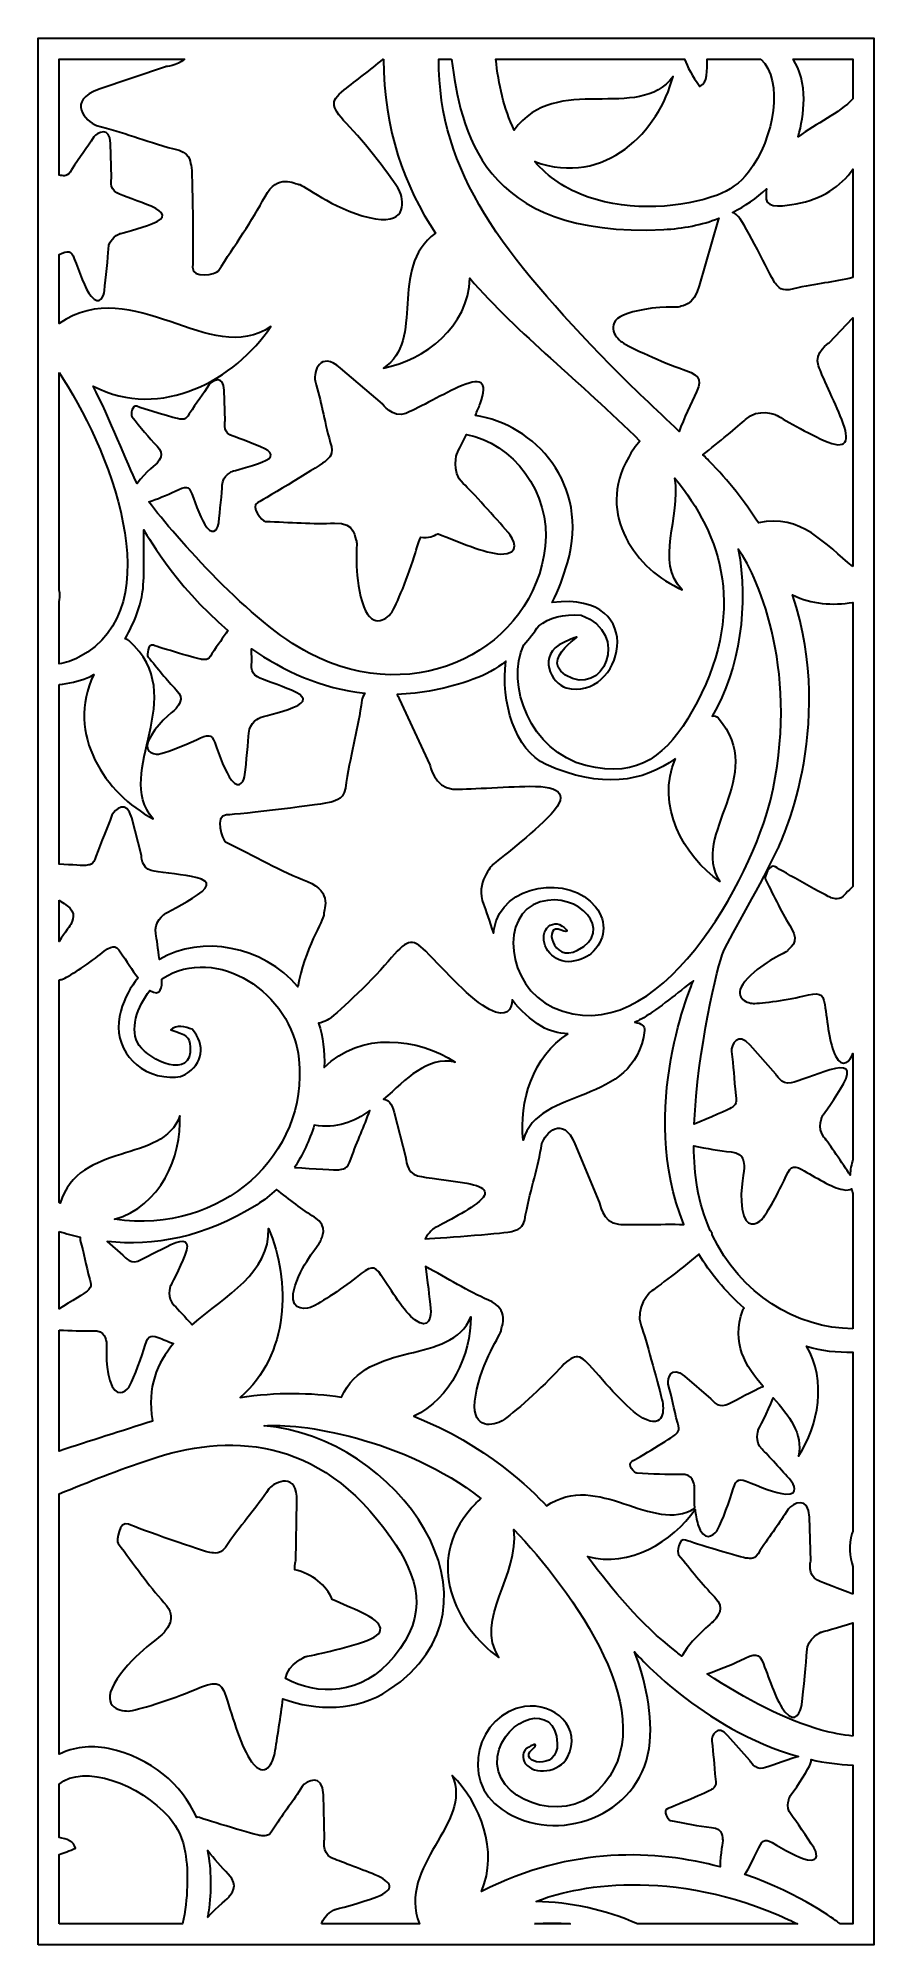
# Model space of a CAD drawing. Header units: centimetres. Extents: x -18.9 to -11, y -9 to 9.
import ezdxf

# ---------------------------------------------------------------- set-up
doc = ezdxf.new("R2010")
doc.units = ezdxf.units.CM
doc.header["$MEASUREMENT"] = 0
doc.layers.add('layer 1', color=7, linetype='Continuous')

msp = doc.modelspace()

# ---------------------------------------------------------------- linework, layer by layer
at = {"layer": 'layer 1', "color": 250, "lineweight": 30}
for points, knots in [([(-18.92894, -9.00021), (-18.92894, -9.00021), (-11.03381, -9.00021), (-11.03381, -9.00021), (-11.03381, -9.00021), (-11.03381, -9.00021), (-11.03381, 9.00069), (-11.03381, 9.00069), (-11.03381, 9.00069), (-11.03381, 9.00069), (-18.92894, 9.00069), (-18.92894, 9.00069), (-18.92894, 9.00069), (-18.92894, 9.00069), (-18.92894, -9.00021), (-18.92894, -9.00021)], [0, 0, 0, 0, 0.2, 0.2, 0.2, 0.2, 0.4, 0.4, 0.4, 0.4, 0.6, 0.6, 0.6, 0.6, 1, 1, 1, 1]), ([(-15.66766, 8.80332), (-15.66766, 8.80332), (-15.67041, 8.80332), (-15.67041, 8.80332), (-15.67041, 8.80332), (-15.78827, 8.70278), (-15.92624, 8.59992), (-16.03863, 8.51162), (-16.03863, 8.51162), (-16.18303, 8.39818), (-16.15988, 8.34697), (-15.98401, 8.16005), (-15.98401, 8.16005), (-15.80089, 7.96541), (-15.53969, 7.62086), (-15.51099, 7.54911), (-15.51099, 7.54911), (-15.46827, 7.4423), (-15.45403, 7.22158), (-15.80291, 7.30702), (-15.80291, 7.30702), (-16.1518, 7.39246), (-16.42949, 7.62031), (-16.4651, 7.62031), (-16.4651, 7.62031), (-16.50069, 7.62031), (-16.66774, 7.73259), (-16.7855, 7.50638), (-16.7855, 7.50638), (-16.90326, 7.28019), (-17.07118, 7.0467), (-17.22695, 6.80149), (-17.22695, 6.80149), (-17.24603, 6.77145), (-17.47615, 6.72317), (-17.46903, 6.83709), (-17.46903, 6.83709), (-17.46191, 6.95102), (-17.46903, 7.74846), (-17.48327, 7.79831), (-17.48327, 7.79831), (-17.49752, 7.84815), (-17.49039, 7.92647), (-17.64704, 7.95495), (-17.64704, 7.95495), (-17.93835, 8.03328), (-18.12077, 8.1145), (-18.37627, 8.1751), (-18.37627, 8.1751), (-18.48067, 8.21445), (-18.66365, 8.41117), (-18.35192, 8.51744), (-18.35192, 8.51744), (-18.35192, 8.51744), (-17.72536, 8.73105), (-17.72536, 8.73105), (-17.72536, 8.73105), (-17.72536, 8.73105), (-17.61798, 8.7382), (-17.54533, 8.80332), (-17.54533, 8.80332), (-17.54533, 8.80332), (-18.73156, 8.80332), (-18.73156, 8.80332), (-18.73156, 8.80332), (-18.73156, 8.80332), (-18.73156, 7.70776), (-18.73156, 7.70776), (-18.73156, 7.70776), (-18.7209, 7.70516), (-18.71363, 7.70369), (-18.71077, 7.70362), (-18.71077, 7.70362), (-18.68521, 7.70301), (-18.64936, 7.68816), (-18.61294, 7.75776), (-18.61294, 7.75776), (-18.53328, 7.88348), (-18.46823, 7.95747), (-18.40218, 8.06893), (-18.40218, 8.06893), (-18.36832, 8.11232), (-18.24879, 8.16963), (-18.2445, 8.0072), (-18.2445, 8.0072), (-18.2445, 8.0072), (-18.23588, 7.6807), (-18.23588, 7.6807), (-18.23588, 7.6807), (-18.23588, 7.6807), (-18.26054, 7.578), (-18.18423, 7.53949), (-18.18423, 7.53949), (-18.13415, 7.51423), (-17.96895, 7.45828), (-17.86186, 7.41286), (-17.86186, 7.41286), (-17.73037, 7.35709), (-17.70778, 7.30395), (-17.84784, 7.24976), (-17.84784, 7.24976), (-17.96375, 7.20492), (-18.15671, 7.15559), (-18.15671, 7.15559), (-18.15671, 7.15559), (-18.15671, 7.15559), (-18.26251, 7.1113), (-18.26495, 7.00903), (-18.26495, 7.00903), (-18.2667, 6.93552), (-18.28962, 6.72773), (-18.30236, 6.61667), (-18.30236, 6.61667), (-18.30793, 6.56815), (-18.34599, 6.46508), (-18.4279, 6.56385), (-18.4279, 6.56385), (-18.48611, 6.63401), (-18.54157, 6.79936), (-18.5869, 6.91842), (-18.5869, 6.91842), (-18.6162, 6.99541), (-18.64162, 6.99959), (-18.73156, 6.95808), (-18.73156, 6.95808), (-18.73156, 6.95808), (-18.73156, 6.30719), (-18.73156, 6.30719), (-18.73156, 6.30719), (-18.02566, 6.78583), (-17.30497, 5.88383), (-16.73044, 6.27839), (-16.73044, 6.27839), (-17.06493, 5.77844), (-17.7662, 5.38483), (-18.40739, 5.71477), (-18.40739, 5.71477), (-18.25909, 5.42485), (-18.08323, 4.97933), (-17.99467, 4.79455), (-17.99467, 4.79455), (-17.91303, 4.91023), (-17.80269, 4.98374), (-17.79842, 4.99742), (-17.79842, 4.99742), (-17.79373, 5.01246), (-17.72432, 5.06824), (-17.80436, 5.14778), (-17.80436, 5.14778), (-17.88442, 5.22732), (-17.96093, 5.32901), (-18.04401, 5.4271), (-18.04401, 5.4271), (-18.0542, 5.43912), (-18.04428, 5.54268), (-17.9971, 5.52468), (-17.9971, 5.52468), (-17.9499, 5.50667), (-17.61208, 5.40466), (-17.58915, 5.40412), (-17.58915, 5.40412), (-17.56622, 5.40357), (-17.53407, 5.39025), (-17.50141, 5.45267), (-17.50141, 5.45267), (-17.42996, 5.56543), (-17.37163, 5.6318), (-17.31238, 5.73175), (-17.31238, 5.73175), (-17.28202, 5.77067), (-17.17481, 5.82206), (-17.17097, 5.67638), (-17.17097, 5.67638), (-17.17097, 5.67638), (-17.16324, 5.38356), (-17.16324, 5.38356), (-17.16324, 5.38356), (-17.16324, 5.38356), (-17.18536, 5.29144), (-17.11691, 5.25691), (-17.11691, 5.25691), (-17.072, 5.23425), (-16.92384, 5.18407), (-16.82779, 5.14334), (-16.82779, 5.14334), (-16.70985, 5.09333), (-16.6896, 5.04566), (-16.81521, 4.99705), (-16.81521, 4.99705), (-16.91918, 4.95684), (-17.09223, 4.9126), (-17.09223, 4.9126), (-17.09223, 4.9126), (-17.09223, 4.9126), (-17.18712, 4.87288), (-17.1893, 4.78115), (-17.1893, 4.78115), (-17.19088, 4.71523), (-17.21143, 4.52887), (-17.22286, 4.42926), (-17.22286, 4.42926), (-17.22786, 4.38575), (-17.26199, 4.29331), (-17.33547, 4.38189), (-17.33547, 4.38189), (-17.38765, 4.44482), (-17.43741, 4.59312), (-17.47805, 4.6999), (-17.47805, 4.6999), (-17.50696, 4.77584), (-17.53164, 4.7728), (-17.63376, 4.72312), (-17.63376, 4.72312), (-17.70603, 4.68796), (-17.81227, 4.64672), (-17.88364, 4.62304), (-17.88364, 4.62304), (-17.62869, 4.28797), (-16.91826, 3.48036), (-16.36753, 3.19292), (-16.36753, 3.19292), (-15.3447, 2.65911), (-14.24586, 3.24376), (-14.13829, 4.20427), (-14.13829, 4.20427), (-14.08195, 4.70738), (-14.4483, 5.18489), (-14.88295, 5.25753), (-14.88295, 5.25753), (-14.93138, 5.1581), (-14.97157, 5.08156), (-14.97157, 5.08156), (-14.97157, 5.08156), (-14.97157, 5.08156), (-15.03197, 4.9093), (-14.91369, 4.79741), (-14.91369, 4.79741), (-14.82867, 4.71699), (-14.60747, 4.46845), (-14.48978, 4.335), (-14.48978, 4.335), (-14.43836, 4.2767), (-14.35709, 4.12187), (-14.56116, 4.1303), (-14.56116, 4.1303), (-14.70612, 4.13628), (-14.9607, 4.24697), (-15.14973, 4.32029), (-15.14973, 4.32029), (-15.14973, 4.32029), (-15.15384, 4.32187), (-15.15384, 4.32187), (-15.15384, 4.32187), (-15.17367, 4.31092), (-15.19555, 4.30154), (-15.21938, 4.29396), (-15.21938, 4.29396), (-15.24823, 4.2848), (-15.27999, 4.28371), (-15.31347, 4.28828), (-15.31347, 4.28828), (-15.3309, 4.25613), (-15.34639, 4.2085), (-15.36539, 4.14265), (-15.36539, 4.14265), (-15.42358, 3.94103), (-15.5518, 3.62665), (-15.58879, 3.57854), (-15.58879, 3.57854), (-15.64384, 3.50693), (-15.78726, 3.40895), (-15.86919, 3.67886), (-15.86919, 3.67886), (-15.95112, 3.94876), (-15.90835, 4.22756), (-15.92261, 4.25161), (-15.92261, 4.25161), (-15.93685, 4.27566), (-15.92786, 4.43346), (-16.12782, 4.42248), (-16.12782, 4.42248), (-16.32778, 4.41149), (-16.55273, 4.43147), (-16.78075, 4.43855), (-16.78075, 4.43855), (-16.80869, 4.43941), (-16.93342, 4.57556), (-16.8536, 4.61635), (-16.8536, 4.61635), (-16.77378, 4.65714), (-16.23789, 4.98117), (-16.20991, 5.01074), (-16.20991, 5.01074), (-16.18194, 5.04032), (-16.12618, 5.06685), (-16.16964, 5.18407), (-16.16964, 5.18407), (-16.23334, 5.41225), (-16.25149, 5.568), (-16.31282, 5.76486), (-16.31282, 5.76486), (-16.32802, 5.85115), (-16.26837, 6.05351), (-16.07179, 5.88546), (-16.07179, 5.88546), (-16.07179, 5.88546), (-15.67667, 5.54765), (-15.67667, 5.54765), (-15.67667, 5.54765), (-15.67667, 5.54765), (-15.58155, 5.40905), (-15.4547, 5.45821), (-15.4547, 5.45821), (-15.37145, 5.49047), (-15.12926, 5.62611), (-14.96143, 5.7043), (-14.96143, 5.7043), (-14.75534, 5.80031), (-14.66845, 5.77035), (-14.75368, 5.54704), (-14.75368, 5.54704), (-14.76655, 5.51331), (-14.78199, 5.47639), (-14.79862, 5.43856), (-14.79862, 5.43856), (-14.24128, 5.35269), (-13.71182, 4.79515), (-13.92798, 4.048), (-13.92798, 4.048), (-13.9659, 3.91692), (-14.01395, 3.79107), (-14.07192, 3.67367), (-14.07192, 3.67367), (-13.13382, 3.78227), (-13.41718, 2.72508), (-13.94199, 2.86761), (-13.94199, 2.86761), (-14.076, 2.90399), (-14.22766, 3.17825), (-13.96276, 3.296), (-13.96276, 3.296), (-13.57774, 3.46715), (-14.24299, 3.17192), (-13.94775, 2.98785), (-13.94775, 2.98785), (-13.58731, 2.76309), (-13.32804, 3.3809), (-13.79766, 3.55316), (-13.79766, 3.55316), (-13.97021, 3.56675), (-14.10328, 3.52691), (-14.19981, 3.45292), (-14.19981, 3.45292), (-14.24331, 3.38874), (-14.29049, 3.32857), (-14.34131, 3.27313), (-14.34131, 3.27313), (-14.51411, 2.89757), (-14.28201, 2.26584), (-13.75481, 2.13307), (-13.75481, 2.13307), (-13.24774, 2.00538), (-12.97965, 2.2469), (-12.75261, 2.64451), (-12.75261, 2.64451), (-12.21666, 3.58316), (-12.474, 4.31106), (-12.91357, 4.84581), (-12.91357, 4.84581), (-12.85152, 4.47547), (-13.10655, 4.05719), (-12.84541, 3.79293), (-12.84541, 3.79293), (-13.2736, 3.98004), (-13.66701, 4.50007), (-13.34972, 5.04535), (-13.34972, 5.04535), (-13.32433, 5.08898), (-13.28524, 5.15619), (-13.24339, 5.19689), (-13.24339, 5.19689), (-13.80793, 5.75484), (-14.39579, 6.20912), (-14.85129, 6.73392), (-14.85129, 6.73392), (-14.86025, 6.27585), (-15.27653, 5.96261), (-15.66565, 5.88636), (-15.66565, 5.88636), (-15.26628, 6.14397), (-15.62861, 6.82609), (-15.17557, 7.15874), (-15.17557, 7.15874), (-15.47073, 7.6079), (-15.65986, 8.12807), (-15.66766, 8.80332)], [0, 0, 0, 0, 0.01, 0.01, 0.01, 0.01, 0.02, 0.02, 0.02, 0.02, 0.03, 0.03, 0.03, 0.03, 0.04, 0.04, 0.04, 0.04, 0.05, 0.05, 0.05, 0.05, 0.06, 0.06, 0.06, 0.06, 0.07, 0.07, 0.07, 0.07, 0.08, 0.08, 0.08, 0.08, 0.09, 0.09, 0.09, 0.09, 0.1, 0.1, 0.1, 0.1, 0.11, 0.11, 0.11, 0.11, 0.12, 0.12, 0.12, 0.12, 0.13, 0.13, 0.13, 0.13, 0.14, 0.14, 0.14, 0.14, 0.15, 0.15, 0.15, 0.15, 0.16, 0.16, 0.16, 0.16, 0.17, 0.17, 0.17, 0.17, 0.18, 0.18, 0.18, 0.18, 0.19, 0.19, 0.19, 0.19, 0.2, 0.2, 0.2, 0.2, 0.21, 0.21, 0.21, 0.21, 0.22, 0.22, 0.22, 0.22, 0.23, 0.23, 0.23, 0.23, 0.24, 0.24, 0.24, 0.24, 0.25, 0.25, 0.25, 0.25, 0.26, 0.26, 0.26, 0.26, 0.27, 0.27, 0.27, 0.27, 0.28, 0.28, 0.28, 0.28, 0.29, 0.29, 0.29, 0.29, 0.3, 0.3, 0.3, 0.3, 0.31, 0.31, 0.31, 0.31, 0.32, 0.32, 0.32, 0.32, 0.33, 0.33, 0.33, 0.33, 0.34, 0.34, 0.34, 0.34, 0.35, 0.35, 0.35, 0.35, 0.36, 0.36, 0.36, 0.36, 0.37, 0.37, 0.37, 0.37, 0.38, 0.38, 0.38, 0.38, 0.39, 0.39, 0.39, 0.39, 0.4, 0.4, 0.4, 0.4, 0.41, 0.41, 0.41, 0.41, 0.42, 0.42, 0.42, 0.42, 0.43, 0.43, 0.43, 0.43, 0.44, 0.44, 0.44, 0.44, 0.45, 0.45, 0.45, 0.45, 0.46, 0.46, 0.46, 0.46, 0.47, 0.47, 0.47, 0.47, 0.48, 0.48, 0.48, 0.48, 0.49, 0.49, 0.49, 0.49, 0.5, 0.5, 0.5, 0.5, 0.51, 0.51, 0.51, 0.51, 0.52, 0.52, 0.52, 0.52, 0.53, 0.53, 0.53, 0.53, 0.54, 0.54, 0.54, 0.54, 0.55, 0.55, 0.55, 0.55, 0.56, 0.56, 0.56, 0.56, 0.57, 0.57, 0.57, 0.57, 0.58, 0.58, 0.58, 0.58, 0.59, 0.59, 0.59, 0.59, 0.6, 0.6, 0.6, 0.6, 0.61, 0.61, 0.61, 0.61, 0.62, 0.62, 0.62, 0.62, 0.63, 0.63, 0.63, 0.63, 0.64, 0.64, 0.64, 0.64, 0.65, 0.65, 0.65, 0.65, 0.66, 0.66, 0.66, 0.66, 0.67, 0.67, 0.67, 0.67, 0.68, 0.68, 0.68, 0.68, 0.69, 0.69, 0.69, 0.69, 0.7, 0.7, 0.7, 0.7, 0.71, 0.71, 0.71, 0.71, 0.72, 0.72, 0.72, 0.72, 0.73, 0.73, 0.73, 0.73, 0.74, 0.74, 0.74, 0.74, 0.75, 0.75, 0.75, 0.75, 0.76, 0.76, 0.76, 0.76, 0.77, 0.77, 0.77, 0.77, 0.78, 0.78, 0.78, 0.78, 0.79, 0.79, 0.79, 0.79, 0.8, 0.8, 0.8, 0.8, 0.81, 0.81, 0.81, 0.81, 0.82, 0.82, 0.82, 0.82, 0.83, 0.83, 0.83, 0.83, 0.84, 0.84, 0.84, 0.84, 0.85, 0.85, 0.85, 0.85, 0.86, 0.86, 0.86, 0.86, 0.87, 0.87, 0.87, 0.87, 0.88, 0.88, 0.88, 0.88, 0.89, 0.89, 0.89, 0.89, 0.9, 0.9, 0.9, 0.9, 0.91, 0.91, 0.91, 0.91, 0.92, 0.92, 0.92, 0.92, 0.93, 0.93, 0.93, 0.93, 0.94, 0.94, 0.94, 0.94, 0.95, 0.95, 0.95, 0.95, 0.96, 0.96, 0.96, 0.96, 0.97, 0.97, 0.97, 0.97, 0.98, 0.98, 0.98, 0.98, 1, 1, 1, 1]), ([(-15.02446, 8.80332), (-15.02446, 8.80332), (-15.14379, 8.80332), (-15.14379, 8.80332), (-15.14379, 8.80332), (-15.15085, 7.72763), (-14.52466, 6.94311), (-13.52389, 5.9165), (-13.52389, 5.9165), (-13.31257, 5.69972), (-13.0907, 5.49531), (-12.87462, 5.28846), (-12.87462, 5.28846), (-12.82771, 5.41129), (-12.76101, 5.54906), (-12.70976, 5.66282), (-12.70976, 5.66282), (-12.65053, 5.7943), (-12.68526, 5.82151), (-12.87567, 5.88762), (-12.87567, 5.88762), (-13.07391, 5.95646), (-13.38102, 6.10123), (-13.42709, 6.14073), (-13.42709, 6.14073), (-13.49567, 6.19952), (-13.58587, 6.34795), (-13.31199, 6.4154), (-13.31199, 6.4154), (-13.03811, 6.48285), (-12.89101, 6.45238), (-12.86623, 6.46533), (-12.86623, 6.46533), (-12.84146, 6.47828), (-12.74014, 6.46874), (-12.68469, 6.66116), (-12.68469, 6.66116), (-12.68469, 6.66116), (-12.50485, 7.28522), (-12.50485, 7.28522), (-12.50485, 7.28522), (-12.50355, 7.28971), (-12.50151, 7.29455), (-12.49881, 7.29949), (-12.49881, 7.29949), (-12.66005, 7.23829), (-12.83655, 7.20272), (-13.01958, 7.19374), (-13.01958, 7.19374), (-14.75634, 7.10853), (-14.93497, 8.14624), (-15.02446, 8.80332)], [0, 0, 0, 0, 0.07142857, 0.07142857, 0.07142857, 0.07142857, 0.14285714, 0.14285714, 0.14285714, 0.14285714, 0.21428571, 0.21428571, 0.21428571, 0.21428571, 0.28571429, 0.28571429, 0.28571429, 0.28571429, 0.35714286, 0.35714286, 0.35714286, 0.35714286, 0.42857143, 0.42857143, 0.42857143, 0.42857143, 0.5, 0.5, 0.5, 0.5, 0.57142857, 0.57142857, 0.57142857, 0.57142857, 0.64285714, 0.64285714, 0.64285714, 0.64285714, 0.71428571, 0.71428571, 0.71428571, 0.71428571, 0.78571429, 0.78571429, 0.78571429, 0.78571429, 0.85714286, 0.85714286, 0.85714286, 0.85714286, 1, 1, 1, 1]), ([(-12.10208, 8.80332), (-12.10208, 8.80332), (-12.6101, 8.80332), (-12.6101, 8.80332), (-12.6101, 8.80332), (-12.61227, 8.7007), (-12.59471, 8.57965), (-12.67913, 8.54448), (-12.67913, 8.54448), (-12.74942, 8.64185), (-12.79576, 8.72789), (-12.82278, 8.80332), (-12.82278, 8.80332), (-12.82278, 8.80332), (-14.60458, 8.80332), (-14.60458, 8.80332), (-14.60458, 8.80332), (-14.58136, 8.56544), (-14.52818, 8.33501), (-14.4314, 8.1323), (-14.4314, 8.1323), (-14.03279, 8.68307), (-13.25649, 8.19438), (-12.93087, 8.63947), (-12.93087, 8.63947), (-13.06324, 8.12585), (-13.57183, 7.59141), (-14.23753, 7.83525), (-14.23753, 7.83525), (-14.11034, 7.69041), (-13.94528, 7.57426), (-13.73321, 7.5002), (-13.73321, 7.5002), (-13.33223, 7.3602), (-12.83398, 7.39762), (-12.51237, 7.51965), (-12.51237, 7.51965), (-12.39947, 7.56249), (-12.29863, 7.63218), (-12.2189, 7.73517), (-12.2189, 7.73517), (-11.96855, 8.05857), (-11.8861, 8.60501), (-12.10208, 8.80332)], [0, 0, 0, 0, 0.08333333, 0.08333333, 0.08333333, 0.08333333, 0.16666667, 0.16666667, 0.16666667, 0.16666667, 0.25, 0.25, 0.25, 0.25, 0.33333333, 0.33333333, 0.33333333, 0.33333333, 0.41666667, 0.41666667, 0.41666667, 0.41666667, 0.5, 0.5, 0.5, 0.5, 0.58333333, 0.58333333, 0.58333333, 0.58333333, 0.66666667, 0.66666667, 0.66666667, 0.66666667, 0.75, 0.75, 0.75, 0.75, 0.83333333, 0.83333333, 0.83333333, 0.83333333, 1, 1, 1, 1]), ([(-11.23119, 8.42857), (-11.23119, 8.42857), (-11.23119, 8.80332), (-11.23119, 8.80332), (-11.23119, 8.80332), (-11.23119, 8.80332), (-11.79557, 8.80332), (-11.79557, 8.80332), (-11.79557, 8.80332), (-11.73208, 8.69637), (-11.69401, 8.56969), (-11.69653, 8.42429), (-11.69653, 8.42429), (-11.69875, 8.29565), (-11.71752, 8.17666), (-11.7505, 8.0675), (-11.7505, 8.0675), (-11.5758, 8.1974), (-11.3645, 8.28982), (-11.23119, 8.42857)], [0, 0, 0, 0, 0.16666667, 0.16666667, 0.16666667, 0.16666667, 0.33333333, 0.33333333, 0.33333333, 0.33333333, 0.5, 0.5, 0.5, 0.5, 0.66666667, 0.66666667, 0.66666667, 0.66666667, 1, 1, 1, 1]), ([(-11.23119, 6.74096), (-11.23119, 6.74096), (-11.23119, 7.76331), (-11.23119, 7.76331), (-11.23119, 7.76331), (-11.34661, 7.60232), (-11.52222, 7.47986), (-11.76939, 7.43613), (-11.76939, 7.43613), (-11.86272, 7.41963), (-12.04548, 7.38733), (-12.04989, 7.48065), (-12.04989, 7.48065), (-12.05153, 7.51531), (-12.05097, 7.54821), (-12.04844, 7.57952), (-12.04844, 7.57952), (-12.14171, 7.48958), (-12.25005, 7.41487), (-12.3693, 7.35587), (-12.3693, 7.35587), (-12.34582, 7.34765), (-12.32152, 7.32918), (-12.29833, 7.29587), (-12.29833, 7.29587), (-12.2102, 7.16927), (-11.99191, 6.71425), (-11.96386, 6.68474), (-11.96386, 6.68474), (-11.93581, 6.65524), (-11.91228, 6.59814), (-11.79291, 6.6353), (-11.79291, 6.6353), (-11.57174, 6.68453), (-11.41895, 6.69565), (-11.23119, 6.74096)], [0, 0, 0, 0, 0.1, 0.1, 0.1, 0.1, 0.2, 0.2, 0.2, 0.2, 0.3, 0.3, 0.3, 0.3, 0.4, 0.4, 0.4, 0.4, 0.5, 0.5, 0.5, 0.5, 0.6, 0.6, 0.6, 0.6, 0.7, 0.7, 0.7, 0.7, 0.8, 0.8, 0.8, 0.8, 1, 1, 1, 1]), ([(-11.23119, 4.01242), (-11.23119, 4.01242), (-11.23119, 6.36001), (-11.23119, 6.36001), (-11.23119, 6.36001), (-11.23119, 6.36001), (-11.45609, 6.12368), (-11.45609, 6.12368), (-11.45609, 6.12368), (-11.45609, 6.12368), (-11.59956, 6.03607), (-11.55722, 5.90678), (-11.55722, 5.90678), (-11.52944, 5.82194), (-11.40687, 5.57286), (-11.33774, 5.40112), (-11.33774, 5.40112), (-11.25283, 5.19021), (-11.28737, 5.10504), (-11.50583, 5.20203), (-11.50583, 5.20203), (-11.68663, 5.2823), (-11.95904, 5.44439), (-11.95904, 5.44439), (-11.95904, 5.44439), (-11.95904, 5.44439), (-12.12786, 5.51388), (-12.24588, 5.40172), (-12.24588, 5.40172), (-12.31606, 5.33503), (-12.50611, 5.18141), (-12.64865, 5.06781), (-12.64865, 5.06781), (-12.62989, 5.04901), (-12.6112, 5.03012), (-12.59263, 5.01118), (-12.59263, 5.01118), (-12.40352, 4.81827), (-12.24966, 4.62127), (-12.12485, 4.4237), (-12.12485, 4.4237), (-11.72701, 4.51856), (-11.48569, 4.2132), (-11.23119, 4.01242)], [0, 0, 0, 0, 0.08333333, 0.08333333, 0.08333333, 0.08333333, 0.16666667, 0.16666667, 0.16666667, 0.16666667, 0.25, 0.25, 0.25, 0.25, 0.33333333, 0.33333333, 0.33333333, 0.33333333, 0.41666667, 0.41666667, 0.41666667, 0.41666667, 0.5, 0.5, 0.5, 0.5, 0.58333333, 0.58333333, 0.58333333, 0.58333333, 0.66666667, 0.66666667, 0.66666667, 0.66666667, 0.75, 0.75, 0.75, 0.75, 0.83333333, 0.83333333, 0.83333333, 0.83333333, 1, 1, 1, 1]), ([(-18.73156, 5.8429), (-18.73156, 5.8429), (-18.73156, 3.80203), (-18.73156, 3.80203), (-18.73156, 3.80203), (-18.72802, 3.78482), (-18.72545, 3.76691), (-18.72395, 3.74832), (-18.72395, 3.74832), (-18.72263, 3.73206), (-18.72536, 3.70767), (-18.73156, 3.68035), (-18.73156, 3.68035), (-18.73156, 3.68035), (-18.73156, 3.09413), (-18.73156, 3.09413), (-18.73156, 3.09413), (-18.66739, 3.10406), (-18.60368, 3.12416), (-18.54293, 3.15604), (-18.54293, 3.15604), (-17.63848, 3.63071), (-18.27619, 5.17796), (-18.73156, 5.8429)], [0, 0, 0, 0, 0.14285714, 0.14285714, 0.14285714, 0.14285714, 0.28571429, 0.28571429, 0.28571429, 0.28571429, 0.42857143, 0.42857143, 0.42857143, 0.42857143, 0.57142857, 0.57142857, 0.57142857, 0.57142857, 0.71428571, 0.71428571, 0.71428571, 0.71428571, 1, 1, 1, 1]), ([(-18.73156, 2.89906), (-18.73156, 2.89906), (-18.73156, 1.2024), (-18.73156, 1.2024), (-18.73156, 1.2024), (-18.60951, 1.19443), (-18.49107, 1.18824), (-18.47695, 1.19113), (-18.47695, 1.19113), (-18.44892, 1.19684), (-18.40613, 1.18958), (-18.3838, 1.27456), (-18.3838, 1.27456), (-18.32831, 1.43151), (-18.27586, 1.52841), (-18.23165, 1.66641), (-18.23165, 1.66641), (-18.20556, 1.72217), (-18.08954, 1.81448), (-18.04433, 1.63845), (-18.04433, 1.63845), (-18.04433, 1.63845), (-17.95347, 1.28463), (-17.95347, 1.28463), (-17.95347, 1.28463), (-17.95347, 1.28463), (-17.95472, 1.1665), (-17.86191, 1.14356), (-17.86191, 1.14356), (-17.80101, 1.1285), (-17.60694, 1.10873), (-17.47885, 1.08593), (-17.47885, 1.08593), (-17.32156, 1.05794), (-17.28367, 1.00562), (-17.42287, 0.91161), (-17.42287, 0.91161), (-17.53805, 0.83379), (-17.73612, 0.73187), (-17.73612, 0.73187), (-17.73612, 0.73187), (-17.73612, 0.73187), (-17.84042, 0.65717), (-17.81756, 0.54506), (-17.81756, 0.54506), (-17.80802, 0.49827), (-17.79494, 0.40036), (-17.78296, 0.30211), (-17.78296, 0.30211), (-17.38753, 0.53965), (-16.80386, 0.43006), (-16.47433, 0.04452), (-16.47433, 0.04452), (-16.41633, 0.39513), (-16.22749, 0.68496), (-16.23128, 0.72025), (-16.23128, 0.72025), (-16.23523, 0.7569), (-16.13814, 0.94129), (-16.38404, 1.03746), (-16.38404, 1.03746), (-16.62993, 1.13363), (-16.88889, 1.28065), (-17.15855, 1.41383), (-17.15855, 1.41383), (-17.1916, 1.43015), (-17.26678, 1.66169), (-17.14872, 1.66698), (-17.14872, 1.66698), (-17.03065, 1.67226), (-16.21054, 1.76791), (-16.16081, 1.78809), (-16.16081, 1.78809), (-16.11108, 1.80827), (-16.02966, 1.80962), (-16.01769, 1.97402), (-16.01769, 1.97402), (-15.96933, 2.28259), (-15.90592, 2.47936), (-15.87184, 2.74909), (-15.87184, 2.74909), (-15.86661, 2.76926), (-15.85637, 2.79265), (-15.84229, 2.81559), (-15.84229, 2.81559), (-16.25685, 2.86185), (-16.61541, 3.02852), (-16.91272, 3.23621), (-16.91272, 3.23621), (-16.91272, 3.23621), (-16.90944, 3.11186), (-16.90944, 3.11186), (-16.90944, 3.11186), (-16.90944, 3.11186), (-16.9341, 3.00916), (-16.85778, 2.97065), (-16.85778, 2.97065), (-16.80771, 2.94538), (-16.64251, 2.88943), (-16.53543, 2.84401), (-16.53543, 2.84401), (-16.40393, 2.78825), (-16.38134, 2.7351), (-16.5214, 2.68091), (-16.5214, 2.68091), (-16.63732, 2.63607), (-16.83027, 2.58674), (-16.83027, 2.58674), (-16.83027, 2.58674), (-16.83027, 2.58674), (-16.93607, 2.54246), (-16.93851, 2.44019), (-16.93851, 2.44019), (-16.94027, 2.36668), (-16.96317, 2.15889), (-16.97592, 2.04782), (-16.97592, 2.04782), (-16.9815, 1.9993), (-17.01956, 1.89624), (-17.10148, 1.995), (-17.10148, 1.995), (-17.15967, 2.06517), (-17.21513, 2.23052), (-17.26046, 2.34958), (-17.26046, 2.34958), (-17.29269, 2.43426), (-17.3202, 2.43087), (-17.43407, 2.37548), (-17.43407, 2.37548), (-17.55264, 2.31779), (-17.75329, 2.24535), (-17.7913, 2.24237), (-17.7913, 2.24237), (-17.84788, 2.23793), (-17.95393, 2.26363), (-17.86246, 2.41542), (-17.86246, 2.41542), (-17.77099, 2.56721), (-17.6229, 2.66455), (-17.61766, 2.68132), (-17.61766, 2.68132), (-17.61244, 2.69809), (-17.53504, 2.76029), (-17.62429, 2.84896), (-17.62429, 2.84896), (-17.71355, 2.93766), (-17.79886, 3.05102), (-17.89149, 3.1604), (-17.89149, 3.1604), (-17.90284, 3.1738), (-17.89179, 3.28928), (-17.83919, 3.26919), (-17.83919, 3.26919), (-17.78656, 3.24912), (-17.4099, 3.13539), (-17.38433, 3.13478), (-17.38433, 3.13478), (-17.35877, 3.13417), (-17.32292, 3.11932), (-17.2865, 3.18892), (-17.2865, 3.18892), (-17.23068, 3.27701), (-17.18202, 3.33973), (-17.13518, 3.40771), (-17.13518, 3.40771), (-17.65174, 3.84454), (-17.92974, 4.35789), (-17.92974, 4.35789), (-17.92974, 4.35789), (-17.9325, 4.1829), (-17.922, 3.93568), (-17.94136, 3.77347), (-17.94136, 3.77347), (-17.95539, 3.65599), (-18.01802, 3.48522), (-18.10767, 3.32921), (-18.10767, 3.32921), (-18.09556, 3.32812), (-18.08398, 3.32319), (-18.07313, 3.31355), (-18.07313, 3.31355), (-17.47173, 2.77879), (-18.22616, 2.0787), (-17.84295, 1.63068), (-17.84295, 1.63068), (-18.28872, 1.86492), (-18.67591, 2.42796), (-18.40262, 2.99154), (-18.40262, 2.99154), (-18.42297, 2.97922), (-18.44353, 2.96901), (-18.46419, 2.96135), (-18.46419, 2.96135), (-18.55061, 2.92932), (-18.64072, 2.90805), (-18.73156, 2.89906)], [0, 0, 0, 0, 0.02, 0.02, 0.02, 0.02, 0.04, 0.04, 0.04, 0.04, 0.06, 0.06, 0.06, 0.06, 0.08, 0.08, 0.08, 0.08, 0.1, 0.1, 0.1, 0.1, 0.12, 0.12, 0.12, 0.12, 0.14, 0.14, 0.14, 0.14, 0.16, 0.16, 0.16, 0.16, 0.18, 0.18, 0.18, 0.18, 0.2, 0.2, 0.2, 0.2, 0.22, 0.22, 0.22, 0.22, 0.24, 0.24, 0.24, 0.24, 0.26, 0.26, 0.26, 0.26, 0.28, 0.28, 0.28, 0.28, 0.3, 0.3, 0.3, 0.3, 0.32, 0.32, 0.32, 0.32, 0.34, 0.34, 0.34, 0.34, 0.36, 0.36, 0.36, 0.36, 0.38, 0.38, 0.38, 0.38, 0.4, 0.4, 0.4, 0.4, 0.42, 0.42, 0.42, 0.42, 0.44, 0.44, 0.44, 0.44, 0.46, 0.46, 0.46, 0.46, 0.48, 0.48, 0.48, 0.48, 0.5, 0.5, 0.5, 0.5, 0.52, 0.52, 0.52, 0.52, 0.54, 0.54, 0.54, 0.54, 0.56, 0.56, 0.56, 0.56, 0.58, 0.58, 0.58, 0.58, 0.6, 0.6, 0.6, 0.6, 0.62, 0.62, 0.62, 0.62, 0.64, 0.64, 0.64, 0.64, 0.66, 0.66, 0.66, 0.66, 0.68, 0.68, 0.68, 0.68, 0.7, 0.7, 0.7, 0.7, 0.72, 0.72, 0.72, 0.72, 0.74, 0.74, 0.74, 0.74, 0.76, 0.76, 0.76, 0.76, 0.78, 0.78, 0.78, 0.78, 0.8, 0.8, 0.8, 0.8, 0.82, 0.82, 0.82, 0.82, 0.84, 0.84, 0.84, 0.84, 0.86, 0.86, 0.86, 0.86, 0.88, 0.88, 0.88, 0.88, 0.9, 0.9, 0.9, 0.9, 0.92, 0.92, 0.92, 0.92, 0.94, 0.94, 0.94, 0.94, 0.96, 0.96, 0.96, 0.96, 1, 1, 1, 1]), ([(-12.90894, 2.20011), (-13.09838, 1.75578), (-12.83075, 1.27687), (-12.48857, 1.03858), (-12.48857, 1.03858), (-12.78365, 1.48593), (-12.02417, 2.03223), (-12.50626, 2.58245), (-12.50626, 2.58245), (-12.52123, 2.59954), (-12.53985, 2.60423), (-12.56032, 2.60054), (-12.56032, 2.60054), (-12.2994, 3.04529), (-12.21471, 3.66064), (-12.31517, 4.17763), (-12.31517, 4.17763), (-12.11166, 3.88807), (-11.72878, 2.97933), (-12.01118, 1.80435), (-12.01118, 1.80435), (-12.17924, 1.10512), (-13.06622, -0.60601), (-14.06485, -0.15015), (-14.06485, -0.15015), (-14.50746, 0.05189), (-14.57159, 0.73388), (-14.1858, 0.84632), (-14.1858, 0.84632), (-13.82372, 0.95186), (-13.47538, 0.56916), (-13.83375, 0.38998), (-13.83375, 0.38998), (-14.06705, 0.26282), (-14.16478, 0.65253), (-13.98735, 0.57966), (-13.98735, 0.57966), (-13.90817, 0.54714), (-13.92581, 0.58355), (-13.97918, 0.61704), (-13.97918, 0.61704), (-14.04033, 0.66576), (-14.11004, 0.62571), (-14.1334, 0.58165), (-14.1334, 0.58165), (-14.20148, 0.45332), (-14.08243, 0.28327), (-13.91923, 0.28152), (-13.91923, 0.28152), (-13.84334, 0.28071), (-13.74109, 0.32512), (-13.70758, 0.35572), (-13.70758, 0.35572), (-13.56846, 0.48273), (-13.54763, 0.65232), (-13.6627, 0.79944), (-13.6627, 0.79944), (-13.90413, 1.10813), (-14.55096, 1.02327), (-14.6218, 0.59181), (-14.6218, 0.59181), (-14.62405, 0.5781), (-14.62595, 0.56449), (-14.62755, 0.55092), (-14.62755, 0.55092), (-14.66492, 0.66567), (-14.69932, 0.76635), (-14.72241, 0.82327), (-14.72241, 0.82327), (-14.80313, 1.02219), (-14.63645, 1.19582), (-14.63645, 1.19582), (-14.63645, 1.19582), (-14.63645, 1.19582), (-14.30618, 1.45193), (-14.12048, 1.63507), (-14.12048, 1.63507), (-13.89611, 1.85638), (-13.98397, 1.93982), (-14.28372, 1.93735), (-14.28372, 1.93735), (-14.5278, 1.93535), (-14.89256, 1.90507), (-15.01007, 1.9119), (-15.01007, 1.9119), (-15.18913, 1.92228), (-15.22744, 2.1406), (-15.22744, 2.1406), (-15.22744, 2.1406), (-15.22744, 2.1406), (-15.51672, 2.76194), (-15.51672, 2.76194), (-15.51672, 2.76194), (-15.52387, 2.77731), (-15.53111, 2.79136), (-15.53843, 2.80423), (-15.53843, 2.80423), (-15.31233, 2.81199), (-15.07192, 2.85611), (-14.8177, 2.94789), (-14.8177, 2.94789), (-14.70568, 2.98833), (-14.60281, 3.04618), (-14.50923, 3.11829), (-14.50923, 3.11829), (-14.5608, 2.73731), (-14.42662, 2.2782), (-14.12813, 2.1433), (-14.12813, 2.1433), (-13.6187, 1.91307), (-13.21098, 1.97504), (-12.90894, 2.20011)], [0, 0, 0, 0, 0.03448276, 0.03448276, 0.03448276, 0.03448276, 0.06896552, 0.06896552, 0.06896552, 0.06896552, 0.10344828, 0.10344828, 0.10344828, 0.10344828, 0.13793103, 0.13793103, 0.13793103, 0.13793103, 0.17241379, 0.17241379, 0.17241379, 0.17241379, 0.20689655, 0.20689655, 0.20689655, 0.20689655, 0.24137931, 0.24137931, 0.24137931, 0.24137931, 0.27586207, 0.27586207, 0.27586207, 0.27586207, 0.31034483, 0.31034483, 0.31034483, 0.31034483, 0.34482759, 0.34482759, 0.34482759, 0.34482759, 0.37931034, 0.37931034, 0.37931034, 0.37931034, 0.4137931, 0.4137931, 0.4137931, 0.4137931, 0.44827586, 0.44827586, 0.44827586, 0.44827586, 0.48275862, 0.48275862, 0.48275862, 0.48275862, 0.51724138, 0.51724138, 0.51724138, 0.51724138, 0.55172414, 0.55172414, 0.55172414, 0.55172414, 0.5862069, 0.5862069, 0.5862069, 0.5862069, 0.62068966, 0.62068966, 0.62068966, 0.62068966, 0.65517241, 0.65517241, 0.65517241, 0.65517241, 0.68965517, 0.68965517, 0.68965517, 0.68965517, 0.72413793, 0.72413793, 0.72413793, 0.72413793, 0.75862069, 0.75862069, 0.75862069, 0.75862069, 0.79310345, 0.79310345, 0.79310345, 0.79310345, 0.82758621, 0.82758621, 0.82758621, 0.82758621, 0.86206897, 0.86206897, 0.86206897, 0.86206897, 0.89655172, 0.89655172, 0.89655172, 0.89655172, 0.93103448, 0.93103448, 0.93103448, 0.93103448, 1, 1, 1, 1]), ([(-11.23119, -1.58527), (-11.23119, -1.58527), (-11.23119, -0.58645), (-11.23119, -0.58645), (-11.23119, -0.58645), (-11.25579, -0.64711), (-11.32725, -0.74505), (-11.39784, -0.60766), (-11.39784, -0.60766), (-11.45082, -0.50456), (-11.47426, -0.28402), (-11.49781, -0.12375), (-11.49781, -0.12375), (-11.51456, -0.00977), (-11.54967, -0.00641), (-11.70626, -0.04391), (-11.70626, -0.04391), (-11.86931, -0.08294), (-12.13832, -0.11775), (-12.18635, -0.11102), (-12.18635, -0.11102), (-12.25781, -0.10098), (-12.38243, -0.03994), (-12.22716, 0.12339), (-12.22716, 0.12339), (-12.07189, 0.28671), (-11.86127, 0.36689), (-11.85018, 0.38627), (-11.85018, 0.38627), (-11.83908, 0.40565), (-11.72588, 0.46161), (-11.81233, 0.59624), (-11.81233, 0.59624), (-11.89879, 0.73086), (-11.97358, 0.89506), (-12.05853, 1.05631), (-12.05853, 1.05631), (-12.06893, 1.07606), (-12.02349, 1.2164), (-11.96369, 1.17702), (-11.96369, 1.17702), (-11.90387, 1.13763), (-11.46746, 0.89294), (-11.43589, 0.88515), (-11.43589, 0.88515), (-11.40431, 0.87737), (-11.36389, 0.84909), (-11.29956, 0.92549), (-11.29956, 0.92549), (-11.27582, 0.94936), (-11.25313, 0.9713), (-11.23119, 0.99196), (-11.23119, 0.99196), (-11.23119, 0.99196), (-11.23119, 3.67422), (-11.23119, 3.67422), (-11.23119, 3.67422), (-11.4235, 3.64112), (-11.62462, 3.65705), (-11.80153, 3.74369), (-11.80153, 3.74369), (-11.38034, 2.47522), (-11.9392, 1.35378), (-11.9392, 1.35378), (-11.9392, 1.35378), (-12.08353, 1.03305), (-12.38198, 0.53832), (-12.45414, 0.37795), (-12.45414, 0.37795), (-12.50921, 0.25558), (-12.701, -0.55524), (-12.73097, -1.2534), (-12.73097, -1.2534), (-12.59129, -1.19484), (-12.39785, -1.11062), (-12.3826, -1.09849), (-12.3826, -1.09849), (-12.36033, -1.08075), (-12.31909, -1.06785), (-12.33768, -0.98237), (-12.33768, -0.98237), (-12.3594, -0.81806), (-12.35667, -0.70839), (-12.37983, -0.566), (-12.37983, -0.566), (-12.38188, -0.50474), (-12.32068, -0.37041), (-12.20101, -0.50614), (-12.20101, -0.50614), (-12.20101, -0.50614), (-11.96049, -0.77894), (-11.96049, -0.77894), (-11.96049, -0.77894), (-11.96049, -0.77894), (-11.90821, -0.88429), (-11.81552, -0.8627), (-11.81552, -0.8627), (-11.75469, -0.84853), (-11.57359, -0.77835), (-11.44966, -0.74067), (-11.44966, -0.74067), (-11.29748, -0.69441), (-11.24023, -0.7237), (-11.3212, -0.87001), (-11.3212, -0.87001), (-11.38822, -0.99111), (-11.51785, -1.17105), (-11.51785, -1.17105), (-11.51785, -1.17105), (-11.51785, -1.17105), (-11.57661, -1.28445), (-11.50566, -1.37357), (-11.50566, -1.37357), (-11.45491, -1.43731), (-11.32713, -1.6296), (-11.25845, -1.73395), (-11.25845, -1.73395), (-11.25711, -1.68151), (-11.24763, -1.63162), (-11.23119, -1.58527)], [0, 0, 0, 0, 0.03225806, 0.03225806, 0.03225806, 0.03225806, 0.06451613, 0.06451613, 0.06451613, 0.06451613, 0.09677419, 0.09677419, 0.09677419, 0.09677419, 0.12903226, 0.12903226, 0.12903226, 0.12903226, 0.16129032, 0.16129032, 0.16129032, 0.16129032, 0.19354839, 0.19354839, 0.19354839, 0.19354839, 0.22580645, 0.22580645, 0.22580645, 0.22580645, 0.25806452, 0.25806452, 0.25806452, 0.25806452, 0.29032258, 0.29032258, 0.29032258, 0.29032258, 0.32258065, 0.32258065, 0.32258065, 0.32258065, 0.35483871, 0.35483871, 0.35483871, 0.35483871, 0.38709677, 0.38709677, 0.38709677, 0.38709677, 0.41935484, 0.41935484, 0.41935484, 0.41935484, 0.4516129, 0.4516129, 0.4516129, 0.4516129, 0.48387097, 0.48387097, 0.48387097, 0.48387097, 0.51612903, 0.51612903, 0.51612903, 0.51612903, 0.5483871, 0.5483871, 0.5483871, 0.5483871, 0.58064516, 0.58064516, 0.58064516, 0.58064516, 0.61290323, 0.61290323, 0.61290323, 0.61290323, 0.64516129, 0.64516129, 0.64516129, 0.64516129, 0.67741935, 0.67741935, 0.67741935, 0.67741935, 0.70967742, 0.70967742, 0.70967742, 0.70967742, 0.74193548, 0.74193548, 0.74193548, 0.74193548, 0.77419355, 0.77419355, 0.77419355, 0.77419355, 0.80645161, 0.80645161, 0.80645161, 0.80645161, 0.83870968, 0.83870968, 0.83870968, 0.83870968, 0.87096774, 0.87096774, 0.87096774, 0.87096774, 0.90322581, 0.90322581, 0.90322581, 0.90322581, 0.93548387, 0.93548387, 0.93548387, 0.93548387, 1, 1, 1, 1]), ([(-18.73156, 0.86204), (-18.73156, 0.86204), (-18.73156, 0.47118), (-18.73156, 0.47118), (-18.73156, 0.47118), (-18.67509, 0.56352), (-18.61917, 0.62604), (-18.6182, 0.63851), (-18.6182, 0.63851), (-18.61669, 0.6581), (-18.54782, 0.74523), (-18.66725, 0.81964), (-18.66725, 0.81964), (-18.68862, 0.83295), (-18.71004, 0.84713), (-18.73156, 0.86204)], [0, 0, 0, 0, 0.2, 0.2, 0.2, 0.2, 0.4, 0.4, 0.4, 0.4, 0.6, 0.6, 0.6, 0.6, 1, 1, 1, 1]), ([(-18.73156, 0.10967), (-18.73156, 0.10967), (-18.73156, -1.99302), (-18.73156, -1.99302), (-18.73156, -1.99302), (-18.72816, -1.99452), (-18.72475, -1.99607), (-18.72135, -1.99755), (-18.72135, -1.99755), (-18.53949, -1.41141), (-17.75064, -1.63273), (-17.58972, -1.17279), (-17.58972, -1.17279), (-17.57304, -1.56207), (-17.77498, -2.0312), (-18.20733, -2.15), (-18.20733, -2.15), (-17.19235, -2.29879), (-16.37221, -1.53697), (-16.46572, -0.6397), (-16.46572, -0.6397), (-16.53194, -0.00431), (-17.247, 0.44752), (-17.75234, 0.12322), (-17.75234, 0.12322), (-17.75539, 0.12127), (-17.75842, 0.11924), (-17.76146, 0.11714), (-17.76146, 0.11714), (-17.76146, 0.11714), (-17.76046, 0.10795), (-17.76046, 0.10795), (-17.76046, 0.10795), (-17.75464, 0.0556), (-17.7691, -0.05949), (-17.87226, 0.01047), (-17.87226, 0.01047), (-17.99183, -0.13971), (-18.07157, -0.36882), (-17.97467, -0.50813), (-17.97467, -0.50813), (-17.87685, -0.64876), (-17.47306, -0.84427), (-17.49128, -0.52193), (-17.49128, -0.52193), (-17.4967, -0.42588), (-17.53535, -0.40614), (-17.67561, -0.36165), (-17.67561, -0.36165), (-17.62461, -0.30938), (-17.53708, -0.33356), (-17.4748, -0.35636), (-17.4748, -0.35636), (-17.34261, -0.5038), (-17.37056, -0.68487), (-17.541, -0.78314), (-17.541, -0.78314), (-17.59382, -0.81358), (-17.66515, -0.81458), (-17.74146, -0.80324), (-17.74146, -0.80324), (-18.06857, -0.7546), (-18.22951, -0.45917), (-18.14858, -0.18504), (-18.14858, -0.18504), (-18.1119, -0.06082), (-18.05541, 0.04345), (-17.9847, 0.1288), (-17.9847, 0.1288), (-18.04027, 0.20242), (-18.09739, 0.29321), (-18.14596, 0.36595), (-18.14596, 0.36595), (-18.20223, 0.45023), (-18.23139, 0.43967), (-18.34171, 0.35086), (-18.34171, 0.35086), (-18.4566, 0.25838), (-18.65727, 0.12934), (-18.69798, 0.11661), (-18.69798, 0.11661), (-18.70788, 0.11351), (-18.71944, 0.11095), (-18.73156, 0.10967)], [0, 0, 0, 0, 0.04545455, 0.04545455, 0.04545455, 0.04545455, 0.09090909, 0.09090909, 0.09090909, 0.09090909, 0.13636364, 0.13636364, 0.13636364, 0.13636364, 0.18181818, 0.18181818, 0.18181818, 0.18181818, 0.22727273, 0.22727273, 0.22727273, 0.22727273, 0.27272727, 0.27272727, 0.27272727, 0.27272727, 0.31818182, 0.31818182, 0.31818182, 0.31818182, 0.36363636, 0.36363636, 0.36363636, 0.36363636, 0.40909091, 0.40909091, 0.40909091, 0.40909091, 0.45454545, 0.45454545, 0.45454545, 0.45454545, 0.5, 0.5, 0.5, 0.5, 0.54545455, 0.54545455, 0.54545455, 0.54545455, 0.59090909, 0.59090909, 0.59090909, 0.59090909, 0.63636364, 0.63636364, 0.63636364, 0.63636364, 0.68181818, 0.68181818, 0.68181818, 0.68181818, 0.72727273, 0.72727273, 0.72727273, 0.72727273, 0.77272727, 0.77272727, 0.77272727, 0.77272727, 0.81818182, 0.81818182, 0.81818182, 0.81818182, 0.86363636, 0.86363636, 0.86363636, 0.86363636, 0.90909091, 0.90909091, 0.90909091, 0.90909091, 1, 1, 1, 1]), ([(-13.9219, -0.39946), (-14.25612, -0.60827), (-14.38754, -1.04469), (-14.34637, -1.40367), (-14.34637, -1.40367), (-14.20591, -0.8865), (-13.29388, -1.09498), (-13.19991, -0.36951), (-13.19991, -0.36951), (-13.19403, -0.32408), (-13.23568, -0.30089), (-13.29081, -0.28903), (-13.29081, -0.28903), (-13.25995, -0.2757), (-13.23213, -0.26175), (-13.20832, -0.24747), (-13.20832, -0.24747), (-13.06825, -0.16341), (-12.87927, -0.00368), (-12.73926, 0.10132), (-12.73926, 0.10132), (-12.73926, 0.10132), (-13.27541, -1.11475), (-12.82876, -2.19889), (-12.82876, -2.19889), (-13.04155, -2.1935), (-13.34604, -2.20629), (-13.44551, -2.19654), (-13.44551, -2.19654), (-13.60152, -2.18128), (-13.62744, -1.98931), (-13.62744, -1.98931), (-13.62744, -1.98931), (-13.62744, -1.98931), (-13.85859, -1.43669), (-13.85859, -1.43669), (-13.85859, -1.43669), (-13.97359, -1.16176), (-14.14, -1.33898), (-14.16916, -1.43564), (-14.16916, -1.43564), (-14.20824, -1.67002), (-14.27042, -1.83966), (-14.32331, -2.10746), (-14.32331, -2.10746), (-14.33945, -2.25062), (-14.41059, -2.24898), (-14.45472, -2.26489), (-14.45472, -2.26489), (-14.49432, -2.27916), (-15.07801, -2.32507), (-15.27182, -2.33471), (-15.27182, -2.33471), (-15.24171, -2.27395), (-15.19137, -2.23789), (-15.19137, -2.23789), (-15.19137, -2.23789), (-15.19137, -2.23789), (-14.95174, -2.11456), (-14.81237, -2.02042), (-14.81237, -2.02042), (-14.64397, -1.90666), (-14.68982, -1.84338), (-14.88012, -1.80951), (-14.88012, -1.80951), (-15.03508, -1.78193), (-15.26988, -1.75801), (-15.34356, -1.73979), (-15.34356, -1.73979), (-15.45584, -1.71204), (-15.45432, -1.56912), (-15.45432, -1.56912), (-15.45432, -1.56912), (-15.45432, -1.56912), (-15.56425, -1.14105), (-15.56425, -1.14105), (-15.56425, -1.14105), (-15.58735, -1.05112), (-15.6257, -1.01906), (-15.6647, -1.01712), (-15.6647, -1.01712), (-15.44951, -0.82816), (-15.25979, -0.61194), (-14.98845, -0.66585), (-14.98845, -0.66585), (-15.33911, -0.43834), (-15.88539, -0.37146), (-16.22522, -0.71747), (-16.22522, -0.71747), (-16.21847, -0.56402), (-16.23905, -0.42454), (-16.28047, -0.29977), (-16.28047, -0.29977), (-16.2503, -0.29323), (-16.22177, -0.28192), (-16.19892, -0.2698), (-16.19892, -0.2698), (-16.12822, -0.2323), (-15.80247, 0.07473), (-15.62239, 0.2848), (-15.62239, 0.2848), (-15.44944, 0.48655), (-15.39929, 0.51605), (-15.26652, 0.37996), (-15.26652, 0.37996), (-15.07984, 0.18861), (-14.83495, -0.0834), (-14.66432, -0.16985), (-14.66432, -0.16985), (-14.49926, -0.25349), (-14.4537, -0.17095), (-14.451, -0.07931), (-14.451, -0.07931), (-14.37469, -0.17909), (-14.27854, -0.26445), (-14.1705, -0.33166), (-14.1705, -0.33166), (-14.10591, -0.37184), (-14.01868, -0.3928), (-13.9219, -0.39946)], [0, 0, 0, 0, 0.03225806, 0.03225806, 0.03225806, 0.03225806, 0.06451613, 0.06451613, 0.06451613, 0.06451613, 0.09677419, 0.09677419, 0.09677419, 0.09677419, 0.12903226, 0.12903226, 0.12903226, 0.12903226, 0.16129032, 0.16129032, 0.16129032, 0.16129032, 0.19354839, 0.19354839, 0.19354839, 0.19354839, 0.22580645, 0.22580645, 0.22580645, 0.22580645, 0.25806452, 0.25806452, 0.25806452, 0.25806452, 0.29032258, 0.29032258, 0.29032258, 0.29032258, 0.32258065, 0.32258065, 0.32258065, 0.32258065, 0.35483871, 0.35483871, 0.35483871, 0.35483871, 0.38709677, 0.38709677, 0.38709677, 0.38709677, 0.41935484, 0.41935484, 0.41935484, 0.41935484, 0.4516129, 0.4516129, 0.4516129, 0.4516129, 0.48387097, 0.48387097, 0.48387097, 0.48387097, 0.51612903, 0.51612903, 0.51612903, 0.51612903, 0.5483871, 0.5483871, 0.5483871, 0.5483871, 0.58064516, 0.58064516, 0.58064516, 0.58064516, 0.61290323, 0.61290323, 0.61290323, 0.61290323, 0.64516129, 0.64516129, 0.64516129, 0.64516129, 0.67741935, 0.67741935, 0.67741935, 0.67741935, 0.70967742, 0.70967742, 0.70967742, 0.70967742, 0.74193548, 0.74193548, 0.74193548, 0.74193548, 0.77419355, 0.77419355, 0.77419355, 0.77419355, 0.80645161, 0.80645161, 0.80645161, 0.80645161, 0.83870968, 0.83870968, 0.83870968, 0.83870968, 0.87096774, 0.87096774, 0.87096774, 0.87096774, 0.90322581, 0.90322581, 0.90322581, 0.90322581, 0.93548387, 0.93548387, 0.93548387, 0.93548387, 1, 1, 1, 1]), ([(-16.50731, -1.66093), (-16.428, -1.54096), (-16.36591, -1.40562), (-16.32013, -1.26025), (-16.32013, -1.26025), (-16.10799, -1.30128), (-15.94264, -1.22999), (-15.79625, -1.12374), (-15.79625, -1.12374), (-15.8486, -1.28205), (-15.91007, -1.39774), (-15.97496, -1.58129), (-15.97496, -1.58129), (-16.00199, -1.6841), (-16.05375, -1.67532), (-16.08766, -1.68224), (-16.08766, -1.68224), (-16.1091, -1.68661), (-16.32919, -1.67369), (-16.50731, -1.66093)], [0, 0, 0, 0, 0.16666667, 0.16666667, 0.16666667, 0.16666667, 0.33333333, 0.33333333, 0.33333333, 0.33333333, 0.5, 0.5, 0.5, 0.5, 0.66666667, 0.66666667, 0.66666667, 0.66666667, 1, 1, 1, 1]), ([(-11.23119, -3.18339), (-11.23119, -3.18339), (-11.23119, -1.91637), (-11.23119, -1.91637), (-11.23119, -1.91637), (-11.23119, -1.91637), (-11.23384, -1.90781), (-11.23384, -1.90781), (-11.23384, -1.90781), (-11.23851, -1.89252), (-11.24248, -1.87732), (-11.2458, -1.86226), (-11.2458, -1.86226), (-11.2607, -1.87339), (-11.28616, -1.87781), (-11.32698, -1.87029), (-11.32698, -1.87029), (-11.42681, -1.85191), (-11.59229, -1.75024), (-11.71602, -1.68088), (-11.71602, -1.68088), (-11.80403, -1.63156), (-11.82513, -1.6541), (-11.88286, -1.78275), (-11.88286, -1.78275), (-11.94297, -1.9167), (-12.06266, -2.12189), (-12.093, -2.15158), (-12.093, -2.15158), (-12.13818, -2.19578), (-12.24714, -2.24956), (-12.27739, -2.05455), (-12.27739, -2.05455), (-12.30764, -1.85954), (-12.25063, -1.67061), (-12.25813, -1.65255), (-12.25813, -1.65255), (-12.26564, -1.63449), (-12.24392, -1.52607), (-12.38351, -1.51404), (-12.38351, -1.51404), (-12.49351, -1.50457), (-12.61239, -1.48022), (-12.73479, -1.45698), (-12.73479, -1.45698), (-12.73372, -1.59808), (-12.72415, -1.73069), (-12.70317, -1.84709), (-12.70317, -1.84709), (-12.67676, -1.99369), (-12.63473, -2.12977), (-12.57996, -2.25471), (-12.57996, -2.25471), (-12.56852, -2.26632), (-12.56224, -2.27989), (-12.56145, -2.29557), (-12.56145, -2.29557), (-12.29678, -2.85852), (-11.76687, -3.18151), (-11.23119, -3.18339)], [0, 0, 0, 0, 0.0625, 0.0625, 0.0625, 0.0625, 0.125, 0.125, 0.125, 0.125, 0.1875, 0.1875, 0.1875, 0.1875, 0.25, 0.25, 0.25, 0.25, 0.3125, 0.3125, 0.3125, 0.3125, 0.375, 0.375, 0.375, 0.375, 0.4375, 0.4375, 0.4375, 0.4375, 0.5, 0.5, 0.5, 0.5, 0.5625, 0.5625, 0.5625, 0.5625, 0.625, 0.625, 0.625, 0.625, 0.6875, 0.6875, 0.6875, 0.6875, 0.75, 0.75, 0.75, 0.75, 0.8125, 0.8125, 0.8125, 0.8125, 0.875, 0.875, 0.875, 0.875, 1, 1, 1, 1]), ([(-12.72459, -4.87725), (-13.12722, -5.13044), (-13.63642, -4.51922), (-14.12723, -4.85615), (-14.12723, -4.85615), (-14.26262, -4.70856), (-14.69942, -4.27548), (-15.38095, -4.01017), (-15.38095, -4.01017), (-15.02752, -3.8431), (-14.84437, -3.42984), (-14.83991, -3.07084), (-14.83991, -3.07084), (-15.03142, -3.53439), (-15.81307, -3.28213), (-16.06398, -3.82814), (-16.06398, -3.82814), (-16.35518, -3.78485), (-16.67484, -3.77964), (-17.0204, -3.83253), (-17.0204, -3.83253), (-16.55723, -3.4359), (-16.53768, -2.73513), (-16.75219, -2.23747), (-16.75219, -2.23747), (-16.74067, -2.65483), (-17.14837, -2.86347), (-17.47318, -3.147), (-17.47318, -3.147), (-17.53891, -3.07373), (-17.6094, -2.99677), (-17.6441, -2.96394), (-17.6441, -2.96394), (-17.71914, -2.89296), (-17.68082, -2.78368), (-17.68082, -2.78368), (-17.68082, -2.78368), (-17.68082, -2.78368), (-17.58733, -2.60563), (-17.54259, -2.48838), (-17.54259, -2.48838), (-17.48852, -2.34671), (-17.54364, -2.32771), (-17.67439, -2.38861), (-17.67439, -2.38861), (-17.78085, -2.43821), (-17.9345, -2.52426), (-17.98731, -2.54473), (-17.98731, -2.54473), (-18.06778, -2.57591), (-18.12813, -2.48799), (-18.12813, -2.48799), (-18.12813, -2.48799), (-18.12813, -2.48799), (-18.27815, -2.35973), (-18.27815, -2.35973), (-18.27815, -2.35973), (-17.84177, -2.40616), (-17.35907, -2.32585), (-16.86092, -2.01228), (-16.86092, -2.01228), (-16.79435, -1.97037), (-16.73329, -1.92187), (-16.6776, -1.86773), (-16.6776, -1.86773), (-16.554, -1.96325), (-16.43521, -2.0586), (-16.3179, -2.13169), (-16.3179, -2.13169), (-16.1734, -2.22172), (-16.25673, -2.32714), (-16.25856, -2.35083), (-16.25856, -2.35083), (-16.26039, -2.37453), (-16.42635, -2.54764), (-16.50119, -2.77548), (-16.50119, -2.77548), (-16.57603, -3.00332), (-16.42837, -3.0052), (-16.35508, -2.98226), (-16.35508, -2.98226), (-16.30583, -2.96685), (-16.06304, -2.81071), (-15.92405, -2.69885), (-15.92405, -2.69885), (-15.79057, -2.5914), (-15.75529, -2.57862), (-15.68722, -2.68059), (-15.68722, -2.68059), (-15.59149, -2.82395), (-15.46841, -3.02533), (-15.37047, -3.10031), (-15.37047, -3.10031), (-15.23259, -3.20585), (-15.2135, -3.05842), (-15.2208, -2.99273), (-15.2208, -2.99273), (-15.23241, -2.88836), (-15.2516, -2.72102), (-15.26891, -2.59581), (-15.26891, -2.59581), (-15.06326, -2.71029), (-14.86555, -2.82959), (-14.67562, -2.91269), (-14.67562, -2.91269), (-14.4642, -3.00517), (-14.55535, -3.16285), (-14.55317, -3.19498), (-14.55317, -3.19498), (-14.551, -3.22712), (-14.73972, -3.49175), (-14.79553, -3.81195), (-14.79553, -3.81195), (-14.85133, -4.13215), (-14.65293, -4.10579), (-14.55912, -4.0607), (-14.55912, -4.0607), (-14.4961, -4.0304), (-14.20101, -3.77353), (-14.03648, -3.59631), (-14.03648, -3.59631), (-13.87848, -3.42611), (-13.83367, -3.40207), (-13.72242, -3.5255), (-13.72242, -3.5255), (-13.56601, -3.69905), (-13.36155, -3.94506), (-13.21553, -4.02646), (-13.21553, -4.02646), (-13.00998, -4.14106), (-13.0132, -3.9396), (-13.03585, -3.85292), (-13.03585, -3.85292), (-13.08766, -3.65455), (-13.18622, -3.28404), (-13.23194, -3.15718), (-13.23194, -3.15718), (-13.29555, -2.98068), (-13.14399, -2.83479), (-13.14399, -2.83479), (-13.14399, -2.83479), (-13.14399, -2.83479), (-12.85861, -2.63102), (-12.6886, -2.47839), (-12.6886, -2.47839), (-12.58106, -2.65801), (-12.44101, -2.83034), (-12.26071, -2.98868), (-12.26071, -2.98868), (-12.26513, -2.99363), (-12.2687, -2.99968), (-12.27131, -3.00698), (-12.27131, -3.00698), (-12.38403, -3.32153), (-12.24474, -3.53582), (-12.08023, -3.72862), (-12.08023, -3.72862), (-12.09257, -3.73328), (-12.10583, -3.73897), (-12.11997, -3.74556), (-12.11997, -3.74556), (-12.22643, -3.79515), (-12.38009, -3.88121), (-12.43289, -3.90168), (-12.43289, -3.90168), (-12.51337, -3.93286), (-12.57372, -3.84493), (-12.57372, -3.84493), (-12.57372, -3.84493), (-12.57372, -3.84493), (-12.82438, -3.63063), (-12.82438, -3.63063), (-12.82438, -3.63063), (-12.94909, -3.52401), (-12.98694, -3.6524), (-12.97729, -3.70713), (-12.97729, -3.70713), (-12.93838, -3.83202), (-12.92687, -3.93084), (-12.88646, -4.07558), (-12.88646, -4.07558), (-12.85889, -4.14996), (-12.89426, -4.16679), (-12.91201, -4.18555), (-12.91201, -4.18555), (-12.92975, -4.20431), (-13.26973, -4.40987), (-13.32036, -4.43575), (-13.32036, -4.43575), (-13.371, -4.46163), (-13.29187, -4.548), (-13.27415, -4.54854), (-13.27415, -4.54854), (-13.12949, -4.55304), (-12.98678, -4.56572), (-12.85993, -4.55874), (-12.85993, -4.55874), (-12.73307, -4.55177), (-12.73877, -4.65188), (-12.72973, -4.66714), (-12.72973, -4.66714), (-12.72344, -4.67775), (-12.73467, -4.76654), (-12.72459, -4.87725)], [0, 0, 0, 0, 0.01923077, 0.01923077, 0.01923077, 0.01923077, 0.03846154, 0.03846154, 0.03846154, 0.03846154, 0.05769231, 0.05769231, 0.05769231, 0.05769231, 0.07692308, 0.07692308, 0.07692308, 0.07692308, 0.09615385, 0.09615385, 0.09615385, 0.09615385, 0.11538462, 0.11538462, 0.11538462, 0.11538462, 0.13461538, 0.13461538, 0.13461538, 0.13461538, 0.15384615, 0.15384615, 0.15384615, 0.15384615, 0.17307692, 0.17307692, 0.17307692, 0.17307692, 0.19230769, 0.19230769, 0.19230769, 0.19230769, 0.21153846, 0.21153846, 0.21153846, 0.21153846, 0.23076923, 0.23076923, 0.23076923, 0.23076923, 0.25, 0.25, 0.25, 0.25, 0.26923077, 0.26923077, 0.26923077, 0.26923077, 0.28846154, 0.28846154, 0.28846154, 0.28846154, 0.30769231, 0.30769231, 0.30769231, 0.30769231, 0.32692308, 0.32692308, 0.32692308, 0.32692308, 0.34615385, 0.34615385, 0.34615385, 0.34615385, 0.36538462, 0.36538462, 0.36538462, 0.36538462, 0.38461538, 0.38461538, 0.38461538, 0.38461538, 0.40384615, 0.40384615, 0.40384615, 0.40384615, 0.42307692, 0.42307692, 0.42307692, 0.42307692, 0.44230769, 0.44230769, 0.44230769, 0.44230769, 0.46153846, 0.46153846, 0.46153846, 0.46153846, 0.48076923, 0.48076923, 0.48076923, 0.48076923, 0.5, 0.5, 0.5, 0.5, 0.51923077, 0.51923077, 0.51923077, 0.51923077, 0.53846154, 0.53846154, 0.53846154, 0.53846154, 0.55769231, 0.55769231, 0.55769231, 0.55769231, 0.57692308, 0.57692308, 0.57692308, 0.57692308, 0.59615385, 0.59615385, 0.59615385, 0.59615385, 0.61538462, 0.61538462, 0.61538462, 0.61538462, 0.63461538, 0.63461538, 0.63461538, 0.63461538, 0.65384615, 0.65384615, 0.65384615, 0.65384615, 0.67307692, 0.67307692, 0.67307692, 0.67307692, 0.69230769, 0.69230769, 0.69230769, 0.69230769, 0.71153846, 0.71153846, 0.71153846, 0.71153846, 0.73076923, 0.73076923, 0.73076923, 0.73076923, 0.75, 0.75, 0.75, 0.75, 0.76923077, 0.76923077, 0.76923077, 0.76923077, 0.78846154, 0.78846154, 0.78846154, 0.78846154, 0.80769231, 0.80769231, 0.80769231, 0.80769231, 0.82692308, 0.82692308, 0.82692308, 0.82692308, 0.84615385, 0.84615385, 0.84615385, 0.84615385, 0.86538462, 0.86538462, 0.86538462, 0.86538462, 0.88461538, 0.88461538, 0.88461538, 0.88461538, 0.90384615, 0.90384615, 0.90384615, 0.90384615, 0.92307692, 0.92307692, 0.92307692, 0.92307692, 0.94230769, 0.94230769, 0.94230769, 0.94230769, 0.96153846, 0.96153846, 0.96153846, 0.96153846, 1, 1, 1, 1]), ([(-18.73156, -2.26455), (-18.73156, -2.26455), (-18.73156, -2.99537), (-18.73156, -2.99537), (-18.73156, -2.99537), (-18.61736, -2.92683), (-18.47763, -2.84046), (-18.46642, -2.82861), (-18.46642, -2.82861), (-18.44868, -2.80985), (-18.4133, -2.79301), (-18.44088, -2.71863), (-18.44088, -2.71863), (-18.48129, -2.57389), (-18.4928, -2.47508), (-18.53171, -2.35018), (-18.53171, -2.35018), (-18.53333, -2.34097), (-18.53359, -2.32965), (-18.53234, -2.31774), (-18.53234, -2.31774), (-18.6002, -2.30268), (-18.66661, -2.28475), (-18.73156, -2.26455)], [0, 0, 0, 0, 0.14285714, 0.14285714, 0.14285714, 0.14285714, 0.28571429, 0.28571429, 0.28571429, 0.28571429, 0.42857143, 0.42857143, 0.42857143, 0.42857143, 0.57142857, 0.57142857, 0.57142857, 0.57142857, 0.71428571, 0.71428571, 0.71428571, 0.71428571, 1, 1, 1, 1]), ([(-18.73156, -3.19557), (-18.73156, -3.19557), (-18.73156, -4.33814), (-18.73156, -4.33814), (-18.73156, -4.33814), (-18.43872, -4.24208), (-18.13697, -4.14994), (-17.84849, -4.05462), (-17.84849, -4.05462), (-17.84875, -4.05341), (-17.84902, -4.05221), (-17.84922, -4.05096), (-17.84922, -4.05096), (-17.90202, -3.73199), (-17.80487, -3.50671), (-17.64971, -3.32324), (-17.64971, -3.32324), (-17.69969, -3.30415), (-17.7496, -3.28379), (-17.79384, -3.26663), (-17.79384, -3.26663), (-17.87914, -3.23354), (-17.89521, -3.25647), (-17.93066, -3.37932), (-17.93066, -3.37932), (-17.96757, -3.50724), (-18.04891, -3.70667), (-18.07238, -3.7372), (-18.07238, -3.7372), (-18.1073, -3.78263), (-18.19829, -3.84479), (-18.25027, -3.67355), (-18.25027, -3.67355), (-18.30224, -3.50233), (-18.27511, -3.32545), (-18.28415, -3.31019), (-18.28415, -3.31019), (-18.2932, -3.29494), (-18.28749, -3.19483), (-18.41434, -3.2018), (-18.41434, -3.2018), (-18.5127, -3.20721), (-18.62061, -3.20082), (-18.73156, -3.19557)], [0, 0, 0, 0, 0.08333333, 0.08333333, 0.08333333, 0.08333333, 0.16666667, 0.16666667, 0.16666667, 0.16666667, 0.25, 0.25, 0.25, 0.25, 0.33333333, 0.33333333, 0.33333333, 0.33333333, 0.41666667, 0.41666667, 0.41666667, 0.41666667, 0.5, 0.5, 0.5, 0.5, 0.58333333, 0.58333333, 0.58333333, 0.58333333, 0.66666667, 0.66666667, 0.66666667, 0.66666667, 0.75, 0.75, 0.75, 0.75, 0.83333333, 0.83333333, 0.83333333, 0.83333333, 1, 1, 1, 1]), ([(-11.23119, -5.68887), (-11.23119, -5.68887), (-11.23119, -5.4296), (-11.23119, -5.4296), (-11.23119, -5.4296), (-11.2673, -5.33313), (-11.27196, -5.22455), (-11.24084, -5.11914), (-11.24084, -5.11914), (-11.23783, -5.10895), (-11.23446, -5.09914), (-11.23119, -5.08922), (-11.23119, -5.08922), (-11.23119, -5.08922), (-11.23119, -3.40411), (-11.23119, -3.40411), (-11.23119, -3.40411), (-11.38289, -3.40818), (-11.53041, -3.39091), (-11.66902, -3.34901), (-11.66902, -3.34901), (-11.47757, -3.67166), (-11.55571, -4.09844), (-11.74638, -4.38502), (-11.74638, -4.38502), (-11.70093, -4.16933), (-11.83573, -4.00582), (-11.9851, -3.83701), (-11.9851, -3.83701), (-11.98609, -3.83974), (-11.98709, -3.8425), (-11.98817, -3.84533), (-11.98817, -3.84533), (-12.03292, -3.96257), (-12.12641, -4.14062), (-12.12641, -4.14062), (-12.12641, -4.14062), (-12.12641, -4.14062), (-12.16472, -4.2499), (-12.08969, -4.32088), (-12.08969, -4.32088), (-12.03575, -4.3719), (-11.89542, -4.52958), (-11.82074, -4.61423), (-11.82074, -4.61423), (-11.78812, -4.65122), (-11.73657, -4.74945), (-11.86603, -4.7441), (-11.86603, -4.7441), (-11.958, -4.74031), (-12.1195, -4.67009), (-12.23943, -4.62357), (-12.23943, -4.62357), (-12.32472, -4.59048), (-12.34078, -4.61341), (-12.37623, -4.73626), (-12.37623, -4.73626), (-12.41315, -4.86418), (-12.4945, -5.06362), (-12.51796, -5.09414), (-12.51796, -5.09414), (-12.55289, -5.13957), (-12.64387, -5.20173), (-12.69585, -5.0305), (-12.69585, -5.0305), (-12.71029, -4.98292), (-12.71864, -4.9349), (-12.72334, -4.89003), (-12.72334, -4.89003), (-12.93656, -5.19595), (-13.33996, -5.43941), (-13.73994, -5.33506), (-13.73994, -5.33506), (-13.48919, -5.65863), (-13.25538, -5.95939), (-12.89647, -6.23651), (-12.89647, -6.23651), (-12.88049, -6.24885), (-12.86429, -6.26115), (-12.84794, -6.27345), (-12.84794, -6.27345), (-12.84626, -6.27056), (-12.84453, -6.26763), (-12.84273, -6.26465), (-12.84273, -6.26465), (-12.72641, -6.07164), (-12.53811, -5.94785), (-12.53145, -5.92652), (-12.53145, -5.92652), (-12.52481, -5.9052), (-12.42637, -5.82611), (-12.53987, -5.71335), (-12.53987, -5.71335), (-12.65337, -5.60058), (-12.76186, -5.45641), (-12.87966, -5.31733), (-12.87966, -5.31733), (-12.89409, -5.30029), (-12.88004, -5.15345), (-12.81313, -5.17898), (-12.81313, -5.17898), (-12.74622, -5.20452), (-12.26726, -5.34914), (-12.23474, -5.34991), (-12.23474, -5.34991), (-12.20223, -5.35069), (-12.15665, -5.36958), (-12.11035, -5.28107), (-12.11035, -5.28107), (-12.00904, -5.12121), (-11.92633, -5.02711), (-11.84234, -4.88539), (-11.84234, -4.88539), (-11.79927, -4.83021), (-11.64728, -4.75734), (-11.64183, -4.96389), (-11.64183, -4.96389), (-11.64183, -4.96389), (-11.63087, -5.37907), (-11.63087, -5.37907), (-11.63087, -5.37907), (-11.63087, -5.37907), (-11.66223, -5.50966), (-11.56519, -5.55862), (-11.56519, -5.55862), (-11.51249, -5.58522), (-11.35956, -5.63855), (-11.23119, -5.68887)], [0, 0, 0, 0, 0.03030303, 0.03030303, 0.03030303, 0.03030303, 0.06060606, 0.06060606, 0.06060606, 0.06060606, 0.09090909, 0.09090909, 0.09090909, 0.09090909, 0.12121212, 0.12121212, 0.12121212, 0.12121212, 0.15151515, 0.15151515, 0.15151515, 0.15151515, 0.18181818, 0.18181818, 0.18181818, 0.18181818, 0.21212121, 0.21212121, 0.21212121, 0.21212121, 0.24242424, 0.24242424, 0.24242424, 0.24242424, 0.27272727, 0.27272727, 0.27272727, 0.27272727, 0.3030303, 0.3030303, 0.3030303, 0.3030303, 0.33333333, 0.33333333, 0.33333333, 0.33333333, 0.36363636, 0.36363636, 0.36363636, 0.36363636, 0.39393939, 0.39393939, 0.39393939, 0.39393939, 0.42424242, 0.42424242, 0.42424242, 0.42424242, 0.45454545, 0.45454545, 0.45454545, 0.45454545, 0.48484848, 0.48484848, 0.48484848, 0.48484848, 0.51515152, 0.51515152, 0.51515152, 0.51515152, 0.54545455, 0.54545455, 0.54545455, 0.54545455, 0.57575758, 0.57575758, 0.57575758, 0.57575758, 0.60606061, 0.60606061, 0.60606061, 0.60606061, 0.63636364, 0.63636364, 0.63636364, 0.63636364, 0.66666667, 0.66666667, 0.66666667, 0.66666667, 0.6969697, 0.6969697, 0.6969697, 0.6969697, 0.72727273, 0.72727273, 0.72727273, 0.72727273, 0.75757576, 0.75757576, 0.75757576, 0.75757576, 0.78787879, 0.78787879, 0.78787879, 0.78787879, 0.81818182, 0.81818182, 0.81818182, 0.81818182, 0.84848485, 0.84848485, 0.84848485, 0.84848485, 0.87878788, 0.87878788, 0.87878788, 0.87878788, 0.90909091, 0.90909091, 0.90909091, 0.90909091, 0.93939394, 0.93939394, 0.93939394, 0.93939394, 1, 1, 1, 1]), ([(-16.2524, -8.80283), (-16.2524, -8.80283), (-15.32753, -8.80283), (-15.32753, -8.80283), (-15.32753, -8.80283), (-15.54101, -8.24384), (-14.81829, -7.85942), (-15.017, -7.39979), (-15.017, -7.39979), (-14.7505, -7.6652), (-14.57791, -8.11281), (-14.74035, -8.4949), (-14.74035, -8.4949), (-13.8833, -8.06359), (-13.08726, -8.10294), (-12.4854, -8.26487), (-12.4854, -8.26487), (-12.48776, -8.13356), (-12.45607, -8.02304), (-12.46133, -8.01038), (-12.46133, -8.01038), (-12.46778, -7.99487), (-12.44912, -7.90177), (-12.56898, -7.89145), (-12.56898, -7.89145), (-12.68883, -7.88112), (-12.82095, -7.85026), (-12.95596, -7.82682), (-12.95596, -7.82682), (-12.9725, -7.82396), (-13.03521, -7.73246), (-12.9843, -7.71494), (-12.9843, -7.71494), (-12.93339, -7.6974), (-12.58733, -7.54988), (-12.5682, -7.53464), (-12.5682, -7.53464), (-12.54907, -7.51942), (-12.51366, -7.50834), (-12.52963, -7.43494), (-12.52963, -7.43494), (-12.54828, -7.29387), (-12.54593, -7.19971), (-12.56581, -7.07745), (-12.56581, -7.07745), (-12.56758, -7.02485), (-12.51504, -6.90952), (-12.41229, -7.02604), (-12.41229, -7.02604), (-12.41229, -7.02604), (-12.20577, -7.26028), (-12.20577, -7.26028), (-12.20577, -7.26028), (-12.20577, -7.26028), (-12.16088, -7.35074), (-12.0813, -7.3322), (-12.0813, -7.3322), (-12.02907, -7.32002), (-11.87357, -7.25977), (-11.76717, -7.22743), (-11.76717, -7.22743), (-11.76002, -7.22525), (-11.75315, -7.22327), (-11.74648, -7.22149), (-11.74648, -7.22149), (-12.66112, -6.9686), (-13.29467, -6.23405), (-13.29467, -6.23405), (-13.29467, -6.23405), (-13.19701, -6.48733), (-13.11219, -6.83652), (-13.15708, -7.1458), (-13.15708, -7.1458), (-13.24899, -7.77931), (-14.02726, -8.07511), (-14.54608, -7.72349), (-14.54608, -7.72349), (-14.9599, -7.44303), (-14.77247, -6.8162), (-14.33377, -6.75005), (-14.33377, -6.75005), (-14.05238, -6.70764), (-13.78272, -6.95485), (-13.92791, -7.22831), (-13.92791, -7.22831), (-14.00445, -7.37245), (-14.2405, -7.40339), (-14.32715, -7.2868), (-14.32715, -7.2868), (-14.35691, -7.24678), (-14.36314, -7.16662), (-14.2929, -7.13232), (-14.2929, -7.13232), (-14.23971, -7.09851), (-14.19926, -7.09822), (-14.26264, -7.15576), (-14.26264, -7.15576), (-14.40465, -7.2847), (-14.01072, -7.36379), (-14.02537, -7.09849), (-14.02537, -7.09849), (-14.03329, -6.69792), (-14.5285, -6.84813), (-14.58868, -7.22045), (-14.58868, -7.22045), (-14.65282, -7.61714), (-13.98248, -7.88159), (-13.63683, -7.53916), (-13.63683, -7.53916), (-12.96539, -6.87397), (-13.91054, -5.63333), (-14.43428, -5.07835), (-14.43428, -5.07835), (-14.37781, -5.51185), (-14.81094, -5.93061), (-14.57609, -6.28665), (-14.57609, -6.28665), (-14.98187, -6.00406), (-15.28283, -5.3831), (-14.84093, -4.88267), (-14.84093, -4.88267), (-14.81652, -4.85502), (-14.78301, -4.81704), (-14.74754, -4.78513), (-14.74754, -4.78513), (-15.46508, -4.21807), (-16.47354, -4.06542), (-16.79381, -4.10046), (-16.79381, -4.10046), (-15.55003, -4.19627), (-14.38815, -5.7799), (-15.61512, -6.59394), (-15.61512, -6.59394), (-15.92132, -6.79709), (-16.30255, -6.79318), (-16.6157, -6.67673), (-16.6157, -6.67673), (-16.63699, -6.83679), (-16.67169, -7.05567), (-16.69358, -7.19067), (-16.69358, -7.19067), (-16.707, -7.27335), (-16.78042, -7.44686), (-16.91287, -7.27113), (-16.91287, -7.27113), (-17.00697, -7.1463), (-17.0888, -6.85862), (-17.15693, -6.65105), (-17.15693, -6.65105), (-17.20539, -6.50343), (-17.2528, -6.50703), (-17.45228, -6.59285), (-17.45228, -6.59285), (-17.66, -6.6822), (-18.00948, -6.79029), (-18.07484, -6.79236), (-18.07484, -6.79236), (-18.17212, -6.79547), (-18.35175, -6.74298), (-18.18295, -6.49025), (-18.18295, -6.49025), (-18.01415, -6.23752), (-17.7527, -6.08258), (-17.7424, -6.05427), (-17.7424, -6.05427), (-17.73212, -6.02596), (-17.59454, -5.92559), (-17.74036, -5.76656), (-17.74036, -5.76656), (-17.88619, -5.60752), (-18.02331, -5.4065), (-18.17327, -5.21175), (-18.17327, -5.21175), (-18.19163, -5.18789), (-18.1635, -4.99095), (-18.07498, -5.02955), (-18.07498, -5.02955), (-17.98644, -5.06813), (-17.35027, -5.29301), (-17.30652, -5.29609), (-17.30652, -5.29609), (-17.26276, -5.29918), (-17.20255, -5.32749), (-17.13462, -5.21116), (-17.13462, -5.21116), (-16.98811, -5.00215), (-16.87079, -4.88058), (-16.74875, -4.69492), (-16.74875, -4.69492), (-16.68728, -4.62329), (-16.47794, -4.53465), (-16.48355, -4.81325), (-16.48355, -4.81325), (-16.48355, -4.81325), (-16.49483, -5.37323), (-16.49483, -5.37323), (-16.49483, -5.37323), (-16.49483, -5.37323), (-16.50575, -5.41098), (-16.50454, -5.4586), (-16.50454, -5.4586), (-16.34174, -5.49786), (-16.20318, -5.60625), (-16.15026, -5.73974), (-16.15026, -5.73974), (-16.05644, -5.77995), (-15.95607, -5.8232), (-15.87549, -5.86189), (-15.87549, -5.86189), (-15.65466, -5.96792), (-15.62022, -6.06076), (-15.86448, -6.14241), (-15.86448, -6.14241), (-16.06661, -6.20999), (-16.4011, -6.27909), (-16.4011, -6.27909), (-16.4011, -6.27909), (-16.4011, -6.27909), (-16.56135, -6.3376), (-16.59331, -6.48703), (-16.59331, -6.48703), (-16.29097, -6.64599), (-15.87558, -6.65371), (-15.56564, -6.27863), (-15.56564, -6.27863), (-15.23256, -5.87554), (-15.33553, -5.5297), (-15.59712, -5.15392), (-15.59712, -5.15392), (-16.28221, -4.16972), (-17.15234, -4.17865), (-17.87093, -4.41695), (-17.87093, -4.41695), (-18.17028, -4.51623), (-18.45534, -4.6291), (-18.73156, -4.7426), (-18.73156, -4.7426), (-18.73156, -4.7426), (-18.73156, -7.20088), (-18.73156, -7.20088), (-18.73156, -7.20088), (-18.5963, -7.13592), (-18.43823, -7.10938), (-18.26483, -7.14742), (-18.26483, -7.14742), (-17.85375, -7.2376), (-17.57857, -7.48086), (-17.43047, -7.79636), (-17.43047, -7.79636), (-17.42316, -7.79408), (-17.41491, -7.79431), (-17.40564, -7.79785), (-17.40564, -7.79785), (-17.33873, -7.82339), (-16.85976, -7.96801), (-16.82725, -7.96878), (-16.82725, -7.96878), (-16.79474, -7.96956), (-16.74915, -7.98844), (-16.70285, -7.89994), (-16.70285, -7.89994), (-16.60155, -7.74007), (-16.51884, -7.64598), (-16.43485, -7.50426), (-16.43485, -7.50426), (-16.39178, -7.44908), (-16.23979, -7.37621), (-16.23434, -7.58276), (-16.23434, -7.58276), (-16.23434, -7.58276), (-16.22338, -7.99793), (-16.22338, -7.99793), (-16.22338, -7.99793), (-16.22338, -7.99793), (-16.25473, -8.12853), (-16.1577, -8.17749), (-16.1577, -8.17749), (-16.09402, -8.20962), (-15.88395, -8.28076), (-15.74778, -8.33851), (-15.74778, -8.33851), (-15.58056, -8.40943), (-15.55185, -8.47701), (-15.72995, -8.54592), (-15.72995, -8.54592), (-15.87733, -8.60294), (-16.12271, -8.66566), (-16.12271, -8.66566), (-16.12271, -8.66566), (-16.12271, -8.66566), (-16.22301, -8.70766), (-16.2524, -8.80283)], [0, 0, 0, 0, 0.01351351, 0.01351351, 0.01351351, 0.01351351, 0.02702703, 0.02702703, 0.02702703, 0.02702703, 0.04054054, 0.04054054, 0.04054054, 0.04054054, 0.05405405, 0.05405405, 0.05405405, 0.05405405, 0.06756757, 0.06756757, 0.06756757, 0.06756757, 0.08108108, 0.08108108, 0.08108108, 0.08108108, 0.09459459, 0.09459459, 0.09459459, 0.09459459, 0.10810811, 0.10810811, 0.10810811, 0.10810811, 0.12162162, 0.12162162, 0.12162162, 0.12162162, 0.13513514, 0.13513514, 0.13513514, 0.13513514, 0.14864865, 0.14864865, 0.14864865, 0.14864865, 0.16216216, 0.16216216, 0.16216216, 0.16216216, 0.17567568, 0.17567568, 0.17567568, 0.17567568, 0.18918919, 0.18918919, 0.18918919, 0.18918919, 0.2027027, 0.2027027, 0.2027027, 0.2027027, 0.21621622, 0.21621622, 0.21621622, 0.21621622, 0.22972973, 0.22972973, 0.22972973, 0.22972973, 0.24324324, 0.24324324, 0.24324324, 0.24324324, 0.25675676, 0.25675676, 0.25675676, 0.25675676, 0.27027027, 0.27027027, 0.27027027, 0.27027027, 0.28378378, 0.28378378, 0.28378378, 0.28378378, 0.2972973, 0.2972973, 0.2972973, 0.2972973, 0.31081081, 0.31081081, 0.31081081, 0.31081081, 0.32432432, 0.32432432, 0.32432432, 0.32432432, 0.33783784, 0.33783784, 0.33783784, 0.33783784, 0.35135135, 0.35135135, 0.35135135, 0.35135135, 0.36486486, 0.36486486, 0.36486486, 0.36486486, 0.37837838, 0.37837838, 0.37837838, 0.37837838, 0.39189189, 0.39189189, 0.39189189, 0.39189189, 0.40540541, 0.40540541, 0.40540541, 0.40540541, 0.41891892, 0.41891892, 0.41891892, 0.41891892, 0.43243243, 0.43243243, 0.43243243, 0.43243243, 0.44594595, 0.44594595, 0.44594595, 0.44594595, 0.45945946, 0.45945946, 0.45945946, 0.45945946, 0.47297297, 0.47297297, 0.47297297, 0.47297297, 0.48648649, 0.48648649, 0.48648649, 0.48648649, 0.5, 0.5, 0.5, 0.5, 0.51351351, 0.51351351, 0.51351351, 0.51351351, 0.52702703, 0.52702703, 0.52702703, 0.52702703, 0.54054054, 0.54054054, 0.54054054, 0.54054054, 0.55405405, 0.55405405, 0.55405405, 0.55405405, 0.56756757, 0.56756757, 0.56756757, 0.56756757, 0.58108108, 0.58108108, 0.58108108, 0.58108108, 0.59459459, 0.59459459, 0.59459459, 0.59459459, 0.60810811, 0.60810811, 0.60810811, 0.60810811, 0.62162162, 0.62162162, 0.62162162, 0.62162162, 0.63513514, 0.63513514, 0.63513514, 0.63513514, 0.64864865, 0.64864865, 0.64864865, 0.64864865, 0.66216216, 0.66216216, 0.66216216, 0.66216216, 0.67567568, 0.67567568, 0.67567568, 0.67567568, 0.68918919, 0.68918919, 0.68918919, 0.68918919, 0.7027027, 0.7027027, 0.7027027, 0.7027027, 0.71621622, 0.71621622, 0.71621622, 0.71621622, 0.72972973, 0.72972973, 0.72972973, 0.72972973, 0.74324324, 0.74324324, 0.74324324, 0.74324324, 0.75675676, 0.75675676, 0.75675676, 0.75675676, 0.77027027, 0.77027027, 0.77027027, 0.77027027, 0.78378378, 0.78378378, 0.78378378, 0.78378378, 0.7972973, 0.7972973, 0.7972973, 0.7972973, 0.81081081, 0.81081081, 0.81081081, 0.81081081, 0.82432432, 0.82432432, 0.82432432, 0.82432432, 0.83783784, 0.83783784, 0.83783784, 0.83783784, 0.85135135, 0.85135135, 0.85135135, 0.85135135, 0.86486486, 0.86486486, 0.86486486, 0.86486486, 0.87837838, 0.87837838, 0.87837838, 0.87837838, 0.89189189, 0.89189189, 0.89189189, 0.89189189, 0.90540541, 0.90540541, 0.90540541, 0.90540541, 0.91891892, 0.91891892, 0.91891892, 0.91891892, 0.93243243, 0.93243243, 0.93243243, 0.93243243, 0.94594595, 0.94594595, 0.94594595, 0.94594595, 0.95945946, 0.95945946, 0.95945946, 0.95945946, 0.97297297, 0.97297297, 0.97297297, 0.97297297, 1, 1, 1, 1]), ([(-11.23119, -7.02926), (-11.23119, -7.02926), (-11.23119, -5.9602), (-11.23119, -5.9602), (-11.23119, -5.9602), (-11.37035, -6.00595), (-11.5302, -6.04679), (-11.5302, -6.04679), (-11.5302, -6.04679), (-11.5302, -6.04679), (-11.66473, -6.10311), (-11.66784, -6.23315), (-11.66784, -6.23315), (-11.67007, -6.32663), (-11.6992, -6.59085), (-11.7154, -6.73208), (-11.7154, -6.73208), (-11.72249, -6.79378), (-11.77089, -6.92484), (-11.87505, -6.79924), (-11.87505, -6.79924), (-11.94906, -6.71003), (-12.01959, -6.49977), (-12.07722, -6.34837), (-12.07722, -6.34837), (-12.1182, -6.24069), (-12.1532, -6.245), (-12.29799, -6.31545), (-12.29799, -6.31545), (-12.3866, -6.35855), (-12.51126, -6.40812), (-12.6088, -6.44245), (-12.6088, -6.44245), (-12.25392, -6.67859), (-11.85366, -6.88404), (-11.53063, -6.97193), (-11.53063, -6.97193), (-11.4293, -6.9995), (-11.32928, -7.01835), (-11.23119, -7.02926)], [0, 0, 0, 0, 0.09090909, 0.09090909, 0.09090909, 0.09090909, 0.18181818, 0.18181818, 0.18181818, 0.18181818, 0.27272727, 0.27272727, 0.27272727, 0.27272727, 0.36363636, 0.36363636, 0.36363636, 0.36363636, 0.45454545, 0.45454545, 0.45454545, 0.45454545, 0.54545455, 0.54545455, 0.54545455, 0.54545455, 0.63636364, 0.63636364, 0.63636364, 0.63636364, 0.72727273, 0.72727273, 0.72727273, 0.72727273, 0.81818182, 0.81818182, 0.81818182, 0.81818182, 1, 1, 1, 1]), ([(-18.73156, -8.80283), (-18.73156, -8.80283), (-17.56413, -8.80283), (-17.56413, -8.80283), (-17.56413, -8.80283), (-17.51325, -8.5617), (-17.50711, -8.31848), (-17.53901, -8.12575), (-17.53901, -8.12575), (-17.55872, -8.00661), (-17.60714, -7.894), (-17.69237, -7.79551), (-17.69237, -7.79551), (-17.96584, -7.4795), (-18.50223, -7.28942), (-18.73156, -7.48205), (-18.73156, -7.48205), (-18.73156, -7.48205), (-18.73156, -7.98523), (-18.73156, -7.98523), (-18.73156, -7.98523), (-18.65717, -8.0006), (-18.5895, -8.02198), (-18.57659, -8.08696), (-18.57659, -8.08696), (-18.63231, -8.11229), (-18.68379, -8.13194), (-18.73156, -8.14688), (-18.73156, -8.14688), (-18.73156, -8.14688), (-18.73156, -8.80283), (-18.73156, -8.80283)], [0, 0, 0, 0, 0.11111111, 0.11111111, 0.11111111, 0.11111111, 0.22222222, 0.22222222, 0.22222222, 0.22222222, 0.33333333, 0.33333333, 0.33333333, 0.33333333, 0.44444444, 0.44444444, 0.44444444, 0.44444444, 0.55555556, 0.55555556, 0.55555556, 0.55555556, 0.66666667, 0.66666667, 0.66666667, 0.66666667, 0.77777778, 0.77777778, 0.77777778, 0.77777778, 1, 1, 1, 1]), ([(-11.35091, -8.80283), (-11.35091, -8.80283), (-11.23119, -8.80283), (-11.23119, -8.80283), (-11.23119, -8.80283), (-11.23119, -8.80283), (-11.23119, -7.30397), (-11.23119, -7.30397), (-11.23119, -7.30397), (-11.36685, -7.2983), (-11.49854, -7.27987), (-11.62537, -7.25167), (-11.62537, -7.25167), (-11.6259, -7.27223), (-11.63605, -7.30084), (-11.65687, -7.33847), (-11.65687, -7.33847), (-11.7144, -7.44245), (-11.82571, -7.59695), (-11.82571, -7.59695), (-11.82571, -7.59695), (-11.82571, -7.59695), (-11.87617, -7.69431), (-11.81525, -7.77083), (-11.81525, -7.77083), (-11.77146, -7.82583), (-11.66086, -7.9923), (-11.60211, -8.0816), (-11.60211, -8.0816), (-11.57644, -8.12061), (-11.54117, -8.21956), (-11.66183, -8.19733), (-11.66183, -8.19733), (-11.74754, -8.18154), (-11.88962, -8.09426), (-11.99587, -8.0347), (-11.99587, -8.0347), (-12.07143, -7.99235), (-12.08954, -8.01171), (-12.13911, -8.12216), (-12.13911, -8.12216), (-12.16812, -8.1868), (-12.2133, -8.27076), (-12.25193, -8.33643), (-12.25193, -8.33643), (-11.71389, -8.5221), (-11.38129, -8.78075), (-11.38129, -8.78075), (-11.38129, -8.78075), (-11.37133, -8.78788), (-11.3612, -8.79527), (-11.35091, -8.80283)], [0, 0, 0, 0, 0.07142857, 0.07142857, 0.07142857, 0.07142857, 0.14285714, 0.14285714, 0.14285714, 0.14285714, 0.21428571, 0.21428571, 0.21428571, 0.21428571, 0.28571429, 0.28571429, 0.28571429, 0.28571429, 0.35714286, 0.35714286, 0.35714286, 0.35714286, 0.42857143, 0.42857143, 0.42857143, 0.42857143, 0.5, 0.5, 0.5, 0.5, 0.57142857, 0.57142857, 0.57142857, 0.57142857, 0.64285714, 0.64285714, 0.64285714, 0.64285714, 0.71428571, 0.71428571, 0.71428571, 0.71428571, 0.78571429, 0.78571429, 0.78571429, 0.78571429, 0.85714286, 0.85714286, 0.85714286, 0.85714286, 1, 1, 1, 1]), ([(-17.32834, -8.74082), (-17.32541, -8.72302), (-17.32235, -8.70551), (-17.31961, -8.6873), (-17.31961, -8.6873), (-17.28982, -8.48971), (-17.29248, -8.29346), (-17.32878, -8.10994), (-17.32878, -8.10994), (-17.26312, -8.18988), (-17.1986, -8.26641), (-17.13238, -8.33222), (-17.13238, -8.33222), (-17.01888, -8.44497), (-17.11732, -8.52407), (-17.12396, -8.54539), (-17.12396, -8.54539), (-17.12878, -8.56086), (-17.22916, -8.63023), (-17.32834, -8.74082)], [0, 0, 0, 0, 0.16666667, 0.16666667, 0.16666667, 0.16666667, 0.33333333, 0.33333333, 0.33333333, 0.33333333, 0.5, 0.5, 0.5, 0.5, 0.66666667, 0.66666667, 0.66666667, 0.66666667, 1, 1, 1, 1]), ([(-13.26591, -8.80283), (-13.26591, -8.80283), (-11.75552, -8.80283), (-11.75552, -8.80283), (-11.75552, -8.80283), (-11.78393, -8.78803), (-11.8113, -8.77442), (-11.83721, -8.7624), (-11.83721, -8.7624), (-12.93334, -8.25365), (-13.89976, -8.44965), (-14.2238, -8.592), (-14.2238, -8.592), (-13.90717, -8.59414), (-13.56893, -8.6689), (-13.26591, -8.80283)], [0, 0, 0, 0, 0.2, 0.2, 0.2, 0.2, 0.4, 0.4, 0.4, 0.4, 0.6, 0.6, 0.6, 0.6, 1, 1, 1, 1]), ([(-14.23955, -8.80283), (-14.23955, -8.80283), (-13.90177, -8.80283), (-13.90177, -8.80283), (-13.90177, -8.80283), (-14.01683, -8.79073), (-14.12954, -8.79148), (-14.23955, -8.80283)], [0, 0, 0, 0, 0.33333333, 0.33333333, 0.33333333, 0.33333333, 1, 1, 1, 1])]:
    msp.add_open_spline(points, degree=3, knots=knots, dxfattribs=at)

doc.saveas('drawing.dxf')
